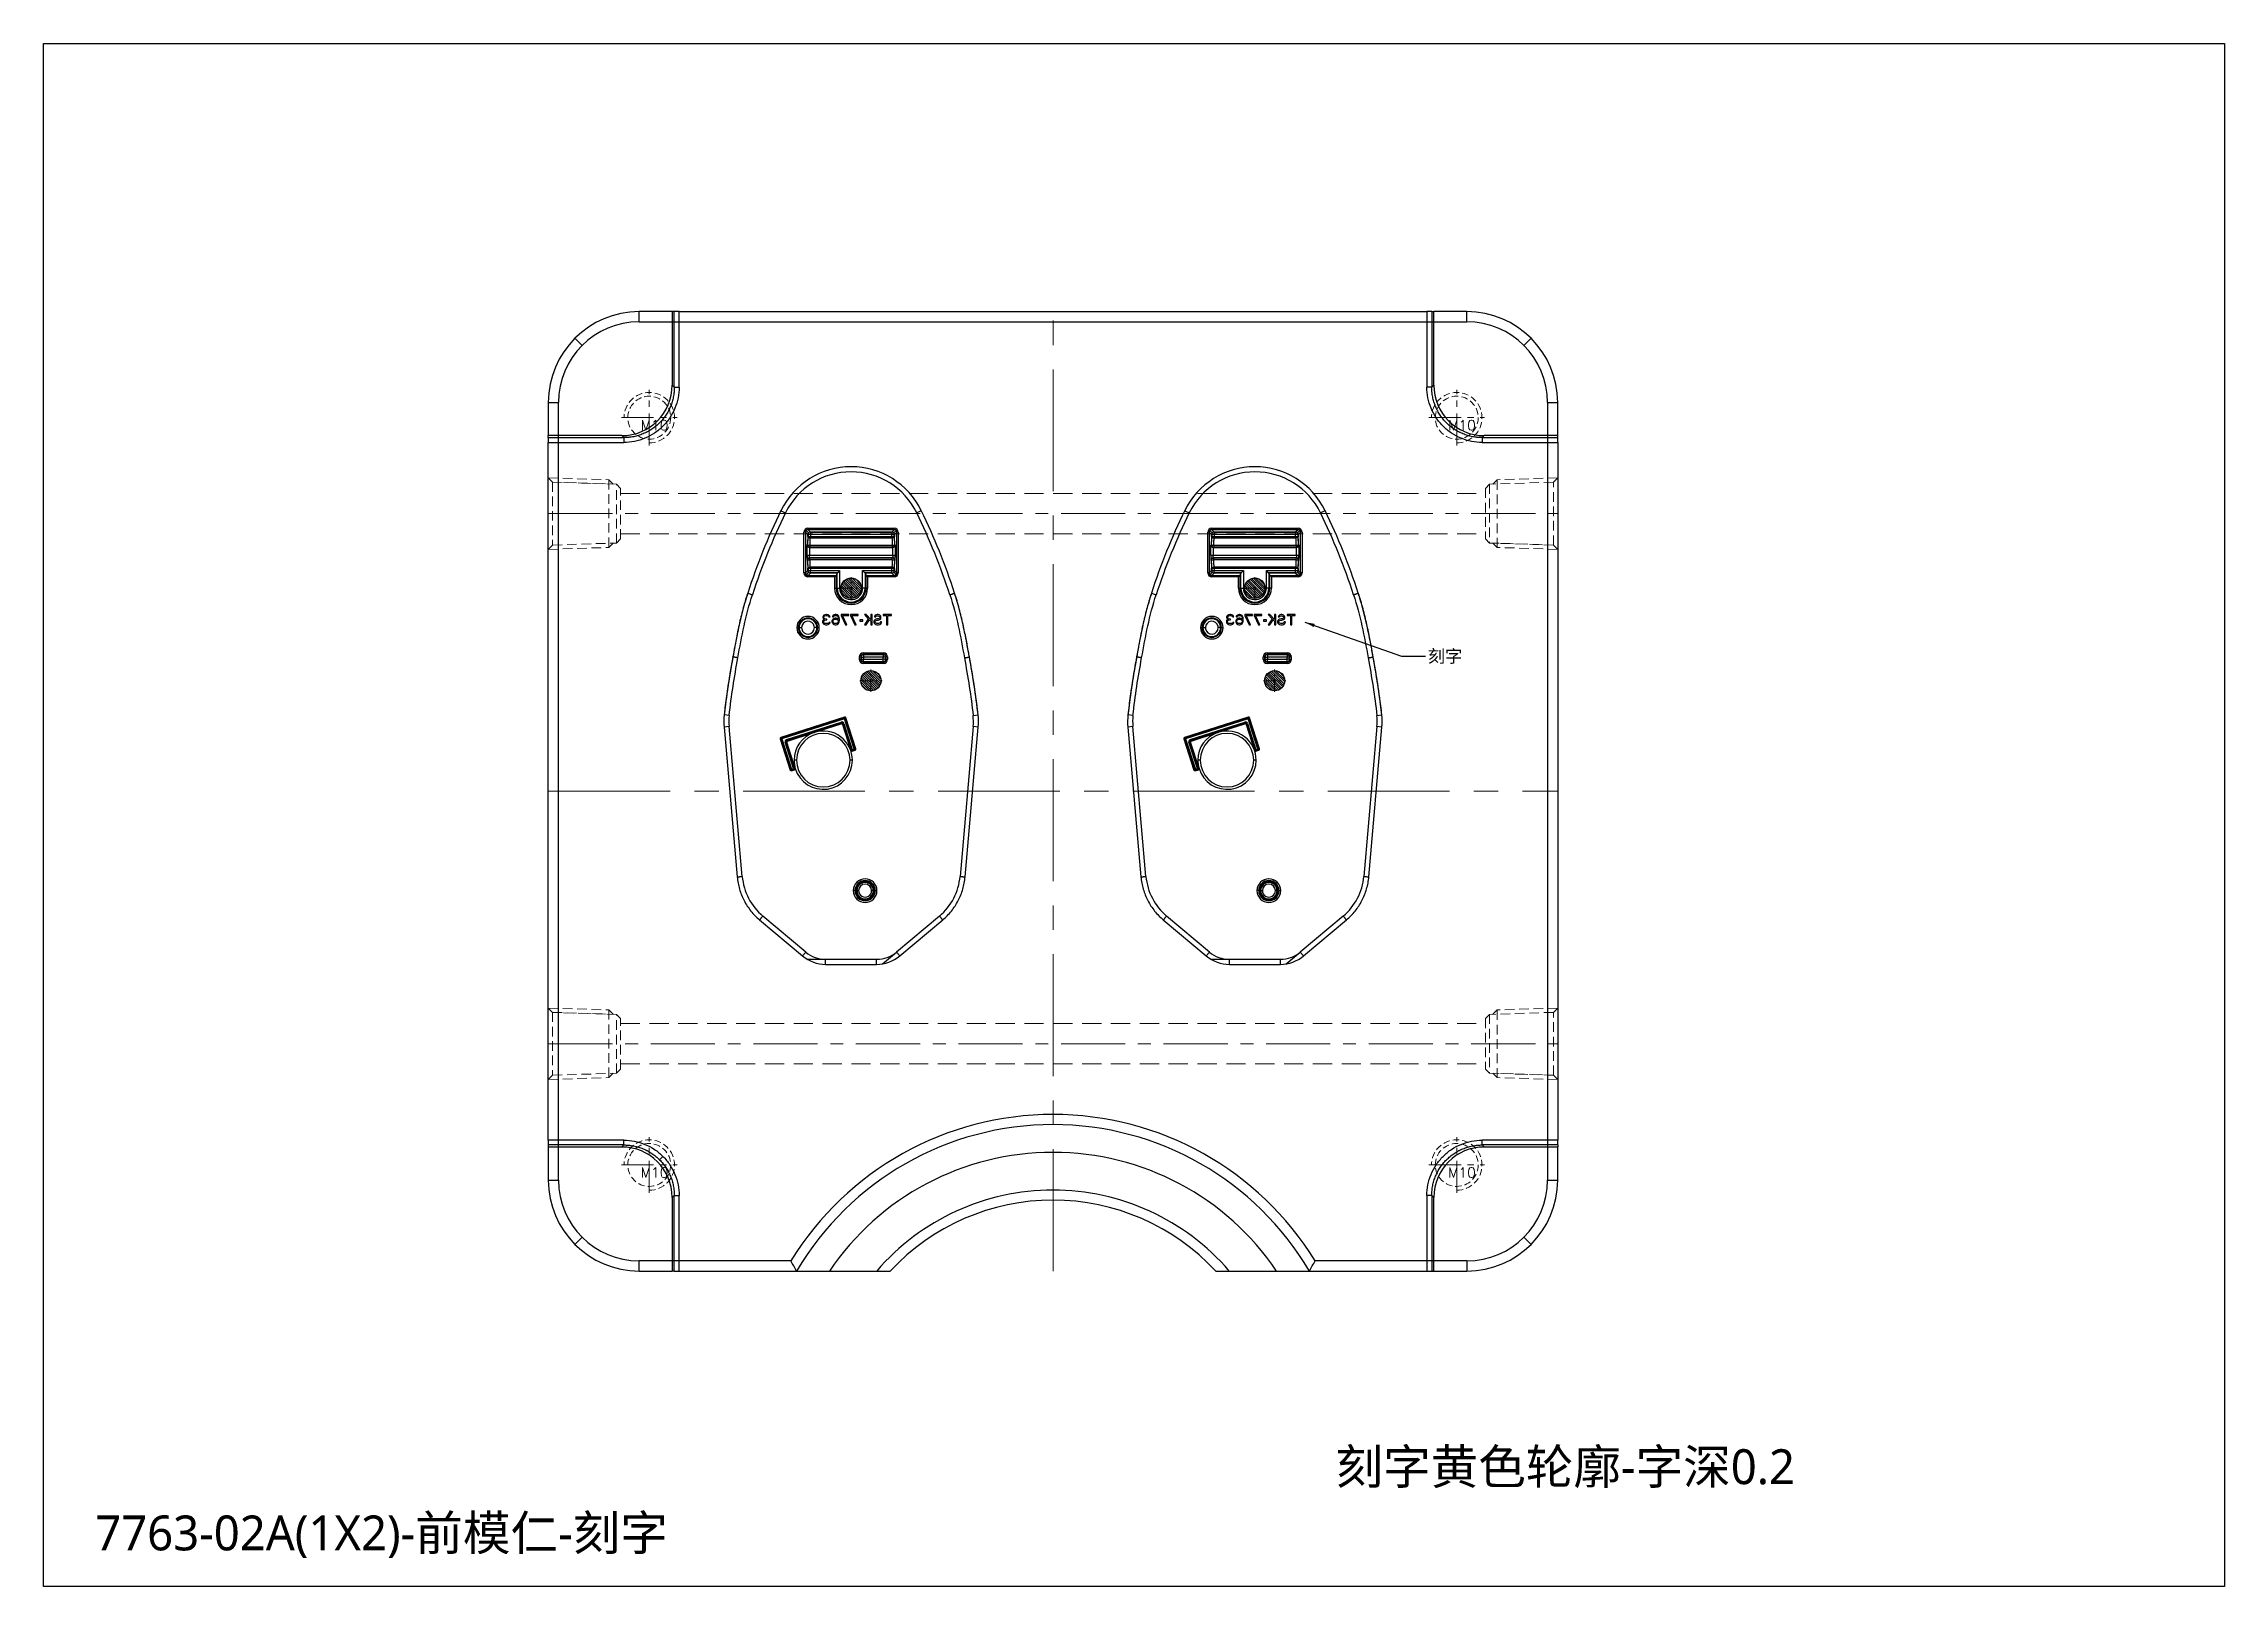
# Model space of a CAD drawing. Header units: millimetres. Extents: x 2549 to 2981, y 2071 to 2377.
import ezdxf
from ezdxf.lldxf.tags import DXFTag

# ---------------------------------------------------------------- set-up
doc = ezdxf.new("R2010")
doc.units = ezdxf.units.MM
doc.linetypes.add('CENTER', pattern=[50.8, 31.75, -6.35, 6.35, -6.35])
doc.linetypes.add('HIDDEN', pattern=[9.525, 6.35, -3.175])
doc.layers.add('10', color=7, linetype='Continuous', true_color=0xffffff)
for name, color, linetype, lineweight in [('cool', 153, 'HIDDEN', 9), ('dim', 82, 'Continuous', 9), ('insert', 85, 'Continuous', 20), ('moldbase', 7, 'Continuous', 20), ('screw', 33, 'Continuous', 13)]:
    doc.layers.add(name, color=color, linetype=linetype, lineweight=lineweight)
doc.styles.add('Capful-A', font='')
doc.styles.get("Standard").update_dxf_attribs({"font": 'arial.ttf'})
doc.styles.add('TXT', font='txt.shx', dxfattribs={"bigfont": 'gbcbig.shx'})
doc.styles.get('Capful-A').set_extended_font_data('Microsoft YaHei')
tags = doc.linetypes.add('DASHED', pattern=[25.72, 12.86, -12.86]).pattern_tags.tags
tags[6:7] = [DXFTag(74, 4), DXFTag(75, 0), DXFTag(340, '0'), DXFTag(46, 0.0), DXFTag(50, 0.0), DXFTag(44, 0.0), DXFTag(45, 0.0)]
tags[4:5] = [DXFTag(74, 4), DXFTag(75, 0), DXFTag(340, '0'), DXFTag(46, 0.0), DXFTag(50, 0.0), DXFTag(44, 0.0), DXFTag(45, 0.0)]
doc.dimstyles.new('Capful-A-1.0', dxfattribs={"dimtxt": 2.5, "dimasz": 2.5, "dimexe": 1.5, "dimexo": 1, "dimgap": 1.5, "dimtad": 0, "dimdsep": 46, "dimtxsty": 'Capful-A', "dimcen": 0, "dimclrt": 2, "dimazin": 2, "dimtfac": 1, "dimtmove": 0, "dimatfit": 3, "dimfxl": 0, "dimtolj": 1, "dimtzin": 0, "dimarcsym": 0})

msp = doc.modelspace()

# ---------------------------------------------------------------- texts
at = {"layer": 'moldbase', "lineweight": 18, "char_height": 6.9117, "attachment_point": 1}
for s, insert in [('{\\fMicrosoft YaHei|b0|i0|c134|p34;刻字黄色轮廓-字深0.2}', (2804.77, 2098.57)), ('{\\fMicrosoft YaHei|b0|i0|c134|p34;7763-02A(1X2)-前模仁-刻字}', (2559.01, 2085.45))]:
    msp.add_mtext_dynamic_manual_height_columns(s, width=206.9763, gutter_width=0, heights=[16.37], dxfattribs=dict(at, insert=insert))

# ---------------------------------------------------------------- blocks, each defined once
blk = doc.blocks.new('cool_jt_f12')
at = {"layer": 'cool', "ltscale": 0.3}
for p, q in [((0, 7.0785), (0.856, 6.2225)), ((0, 7.0785), (12, 6.7035)), ((0.856, 6.2225), (0.856, -6.2225)), ((13.5, 5.827375), (0.856, 6.2225)), ((0.856, 6.2225), (13.5, 5.827375)), ((12, 6.7035), (12.856, 5.8475)), ((12, 6.7035), (12, -6.7035)), ((14.327375, 5), (13.5, 5.827375)), ((13.5, -5.827375), (13.5, 5.827375)), ((14.327375, -5), (14.327375, 5)), ((0.856, -6.2225), (0, -7.0785)), ((0, -7.0785), (12, -6.7035)), ((0.856, -6.2225), (13.5, -5.827375)), ((12, -6.7035), (12.856, -5.8475)), ((13.5, -5.827375), (14.327375, -5))]:
    blk.add_line(p, q, dxfattribs=at)
blk = doc.blocks.new('insert_cir_4')
at = {"layer": 'insert'}
h = blk.add_hatch(dxfattribs=at)
h.set_pattern_fill('_ANSI31', color=123, scale=0.1, angle=90)
h.set_pattern_definition([(135, (1397.07302, 3809.3418), (-0.224506403, -0.224506403), [])])
h.paths.add_polyline_path([(-2, 0, 1), (2, 0, 1)])
at = {"layer": 'insert', "color": 1, "linetype": 'CENTER', "ltscale": 0.08}
for p, q in [((-2.2, 0), (2.2, 0)), ((0, -2.2), (0, 2.2))]:
    blk.add_line(p, q, dxfattribs=at)
at = {"layer": 'insert'}
blk.add_circle((0, 0), 2, dxfattribs=at)
blk = doc.blocks.new('screw_m10_g')
at = {"layer": 'screw', "color": 1, "linetype": 'CENTER', "ltscale": 0.2}
for p, q in [((0, -5.5), (0, 5.5)), ((-5.5, 0), (5.5, 0))]:
    blk.add_line(p, q, dxfattribs=at)
at = {"layer": 'screw', "color": 33, "linetype": 'HIDDEN', "ltscale": 0.2}
blk.add_circle((0, 0), 4.25, dxfattribs=at)
at = {"layer": 'screw', "color": 92, "linetype": 'HIDDEN', "ltscale": 0.2}
blk.add_arc((0, 0), 5, 270, 180, dxfattribs=at)
at = {"layer": 'screw', "color": 6, "style": 'TXT'}
blk.add_text('M10', height=2, dxfattribs=at).set_placement((-1.7, -2.5))
blk = doc.blocks.new('TK')
for p, q in [((0, 0), (0, 294)), ((0, 294), (415.8, 294)), ((415.8, 294), (415.8, 0)), ((415.8, 0), (0, 0))]:
    blk.add_line(p, q)

# ---------------------------------------------------------------- linework, layer by layer
at = {"layer": '10', "color": 8, "linetype": 'DASHED'}
for p, q in [((2666.79, 2321.87), (2666.79, 2323.87)), ((2666.79, 2321.87), (2830.79, 2321.87)), ((2830.79, 2321.87), (2830.79, 2323.87)), ((2654.07, 2318.6), (2655.48, 2317.18)), ((2843.52, 2318.6), (2842.11, 2317.18)), ((2648.79, 2305.87), (2650.79, 2305.87)), ((2650.79, 2151.87), (2650.79, 2305.87)), ((2846.79, 2305.87), (2846.79, 2151.87)), ((2846.79, 2305.87), (2848.79, 2305.87)), ((2694.88, 2284.45), (2694.88, 2284.45)), ((2722.7, 2284.45), (2722.7, 2284.45)), ((2774.88, 2284.45), (2774.88, 2284.45)), ((2802.7, 2284.45), (2802.7, 2284.45)), ((2688.29, 2268.11), (2688.29, 2268.11)), ((2688.29, 2268.11), (2688.3, 2268.11)), ((2729.3, 2268.11), (2729.3, 2268.11)), ((2768.29, 2268.11), (2768.29, 2268.11)), ((2768.29, 2268.11), (2768.3, 2268.11)), ((2809.3, 2268.11), (2809.3, 2268.11)), ((2683.65, 2244.02), (2683.64, 2244.02)), ((2733.94, 2244.02), (2733.95, 2244.02)), ((2763.65, 2244.02), (2763.64, 2244.02)), ((2813.94, 2244.02), (2813.95, 2244.02)), ((2683.61, 2241.6), (2686.21, 2211.92)), ((2731.37, 2211.92), (2733.97, 2241.6)), ((2763.61, 2241.6), (2766.21, 2211.92)), ((2811.37, 2211.92), (2813.97, 2241.6)), ((2690.65, 2203.4), (2699.15, 2196.26)), ((2718.43, 2196.26), (2726.94, 2203.4)), ((2770.65, 2203.4), (2779.15, 2196.26)), ((2798.43, 2196.26), (2806.94, 2203.4)), ((2699.15, 2196.26), (2699.15, 2196.27)), ((2718.43, 2196.26), (2718.43, 2196.27)), ((2779.15, 2196.26), (2779.15, 2196.27)), ((2798.43, 2196.26), (2798.43, 2196.27)), ((2703.74, 2194.6), (2703.74, 2194.6)), ((2703.74, 2194.6), (2713.85, 2194.6)), ((2713.85, 2194.6), (2713.85, 2194.6)), ((2783.74, 2194.6), (2783.74, 2194.6)), ((2783.74, 2194.6), (2793.85, 2194.6)), ((2793.85, 2194.6), (2793.85, 2194.6)), ((2648.79, 2151.87), (2650.79, 2151.87)), ((2846.79, 2151.87), (2848.79, 2151.87)), ((2655.48, 2140.56), (2654.07, 2139.14)), ((2843.52, 2139.14), (2842.11, 2140.56)), ((2696.86, 2135.87), (2666.79, 2135.87)), ((2666.79, 2133.87), (2666.79, 2135.87)), ((2830.79, 2135.87), (2800.73, 2135.87)), ((2830.79, 2135.87), (2830.79, 2133.87))]:
    msp.add_line(p, q, dxfattribs=at)
at = {"layer": '10', "color": 7, "linetype": 'Continuous'}
for p, q in [((2673.35, 2323.87), (2666.79, 2323.87)), ((2673.75, 2323.87), (2673.35, 2323.87)), ((2673.35, 2323.87), (2673.35, 2309.31)), ((2674.71, 2323.87), (2673.75, 2323.87)), ((2673.75, 2308.92), (2673.75, 2323.87)), ((2674.71, 2323.87), (2822.88, 2323.87)), ((2674.71, 2308.92), (2674.71, 2323.87)), ((2823.84, 2323.87), (2822.88, 2323.87)), ((2822.88, 2323.87), (2822.88, 2308.92)), ((2823.84, 2323.87), (2823.84, 2308.92)), ((2823.84, 2323.87), (2824.23, 2323.87)), ((2830.79, 2323.87), (2824.23, 2323.87)), ((2824.23, 2309.31), (2824.23, 2323.87)), ((2673.35, 2309.31), (2673.75, 2308.92)), ((2673.75, 2308.92), (2674.71, 2308.92)), ((2823.84, 2308.92), (2822.88, 2308.92)), ((2823.84, 2308.92), (2824.23, 2309.31)), ((2648.79, 2305.87), (2648.79, 2299.31)), ((2848.79, 2299.31), (2848.79, 2305.87)), ((2648.79, 2298.91), (2648.79, 2299.31)), ((2663.35, 2299.31), (2648.79, 2299.31)), ((2648.79, 2298.91), (2648.79, 2297.96)), ((2648.79, 2298.91), (2663.74, 2298.91)), ((2663.75, 2298.91), (2663.35, 2299.31)), ((2663.74, 2298.91), (2663.74, 2297.96)), ((2834.24, 2299.31), (2833.84, 2298.91)), ((2833.84, 2298.91), (2848.79, 2298.91)), ((2833.84, 2298.91), (2833.84, 2297.96)), ((2848.79, 2299.31), (2834.24, 2299.31)), ((2848.79, 2298.91), (2848.79, 2299.31)), ((2848.79, 2297.96), (2848.79, 2298.91)), ((2648.79, 2297.96), (2663.74, 2297.96)), ((2648.79, 2159.78), (2648.79, 2297.96)), ((2833.84, 2297.96), (2848.79, 2297.96)), ((2848.79, 2297.96), (2848.79, 2159.78)), ((2694.88, 2284.45), (2695.79, 2284.01)), ((2694.88, 2284.45), (2695.79, 2284.01)), ((2694.88, 2284.45), (2695.79, 2284.01)), ((2722.7, 2284.45), (2721.8, 2284.01)), ((2774.88, 2284.45), (2775.79, 2284.01)), ((2774.88, 2284.45), (2775.79, 2284.01)), ((2774.88, 2284.45), (2775.79, 2284.01)), ((2802.7, 2284.45), (2801.8, 2284.01)), ((2699.75, 2280.17), (2699.45, 2280.17)), ((2699.45, 2272.13), (2699.45, 2280.17)), ((2699.72, 2280.17), (2699.72, 2272.13)), ((2699.75, 2280.17), (2700.21, 2279.71)), ((2699.75, 2280.17), (2699.75, 2272.13)), ((2700.36, 2280.06), (2699.89, 2280.53)), ((2700.03, 2275.62), (2700.03, 2277.63)), ((2700.07, 2275.62), (2700.07, 2277.48)), ((2700.19, 2277.65), (2700.25, 2279.22)), ((2700.71, 2279.71), (2700.21, 2279.71)), ((2700.21, 2279.31), (2700.21, 2279.71)), ((2700.21, 2279.31), (2700.71, 2279.31)), ((2700.25, 2280.67), (2700.25, 2280.97)), ((2700.25, 2280.97), (2717.34, 2280.97)), ((2717.34, 2280.7), (2700.25, 2280.7)), ((2700.71, 2280.21), (2700.25, 2280.67)), ((2717.34, 2280.67), (2700.25, 2280.67)), ((2700.25, 2279.71), (2700.25, 2279.31)), ((2700.33, 2277.31), (2700.25, 2277.26)), ((2700.58, 2277.15), (2700.64, 2277.19)), ((2716.94, 2277.19), (2700.64, 2277.19)), ((2700.71, 2280.21), (2700.71, 2279.71)), ((2700.71, 2280.21), (2716.87, 2280.21)), ((2716.87, 2280.17), (2700.71, 2280.17)), ((2716.87, 2279.71), (2700.71, 2279.71)), ((2700.71, 2279.71), (2700.71, 2279.31)), ((2700.71, 2279.31), (2716.87, 2279.31)), ((2700.71, 2279.31), (2700.71, 2279.04)), ((2700.71, 2279.04), (2716.87, 2279.04)), ((2717.34, 2280.67), (2716.87, 2280.21)), ((2716.87, 2280.21), (2716.87, 2279.71)), ((2717.38, 2279.71), (2716.87, 2279.71)), ((2716.87, 2279.31), (2716.87, 2279.71)), ((2716.87, 2279.31), (2717.38, 2279.31)), ((2716.87, 2279.04), (2716.87, 2279.31)), ((2716.94, 2277.19), (2717.01, 2277.15)), ((2717.23, 2280.06), (2717.69, 2280.53)), ((2717.33, 2277.26), (2717.26, 2277.31)), ((2717.33, 2279.22), (2717.4, 2277.65)), ((2717.34, 2280.67), (2717.34, 2280.97)), ((2717.34, 2279.31), (2717.34, 2279.71)), ((2717.38, 2279.71), (2717.84, 2280.17)), ((2717.38, 2279.71), (2717.38, 2279.31)), ((2717.55, 2277.63), (2717.44, 2277.7)), ((2717.51, 2277.48), (2717.51, 2275.62)), ((2717.55, 2277.63), (2717.55, 2275.62)), ((2718.14, 2280.17), (2717.84, 2280.17)), ((2717.84, 2272.13), (2717.84, 2280.17)), ((2717.86, 2272.13), (2717.86, 2280.17)), ((2718.14, 2280.17), (2718.14, 2272.13)), ((2779.75, 2280.17), (2779.45, 2280.17)), ((2779.45, 2272.13), (2779.45, 2280.17)), ((2779.72, 2280.17), (2779.72, 2272.13)), ((2779.75, 2280.17), (2780.21, 2279.71)), ((2779.75, 2280.17), (2779.75, 2272.13)), ((2780.36, 2280.06), (2779.89, 2280.53)), ((2780.03, 2275.62), (2780.03, 2277.63)), ((2780.07, 2275.62), (2780.07, 2277.48)), ((2780.19, 2277.65), (2780.25, 2279.22)), ((2780.71, 2279.71), (2780.21, 2279.71)), ((2780.21, 2279.31), (2780.21, 2279.71)), ((2780.21, 2279.31), (2780.71, 2279.31)), ((2780.25, 2280.67), (2780.25, 2280.97)), ((2780.25, 2280.97), (2797.34, 2280.97)), ((2797.34, 2280.7), (2780.25, 2280.7)), ((2780.71, 2280.21), (2780.25, 2280.67)), ((2797.34, 2280.67), (2780.25, 2280.67)), ((2780.25, 2279.71), (2780.25, 2279.31)), ((2780.33, 2277.31), (2780.25, 2277.26)), ((2780.58, 2277.15), (2780.64, 2277.19)), ((2796.94, 2277.19), (2780.64, 2277.19)), ((2780.71, 2280.21), (2780.71, 2279.71)), ((2780.71, 2280.21), (2796.87, 2280.21)), ((2796.87, 2280.17), (2780.71, 2280.17)), ((2796.87, 2279.71), (2780.71, 2279.71)), ((2780.71, 2279.71), (2780.71, 2279.31)), ((2780.71, 2279.31), (2796.87, 2279.31)), ((2780.71, 2279.31), (2780.71, 2279.04)), ((2780.71, 2279.04), (2796.87, 2279.04)), ((2797.34, 2280.67), (2796.87, 2280.21)), ((2796.87, 2280.21), (2796.87, 2279.71)), ((2797.38, 2279.71), (2796.87, 2279.71)), ((2796.87, 2279.31), (2796.87, 2279.71)), ((2796.87, 2279.31), (2797.38, 2279.31)), ((2796.87, 2279.04), (2796.87, 2279.31)), ((2796.94, 2277.19), (2797.01, 2277.15)), ((2797.23, 2280.06), (2797.69, 2280.53)), ((2797.33, 2277.26), (2797.26, 2277.31)), ((2797.33, 2279.22), (2797.4, 2277.65)), ((2797.34, 2280.67), (2797.34, 2280.97)), ((2797.34, 2279.31), (2797.34, 2279.71)), ((2797.38, 2279.71), (2797.84, 2280.17)), ((2797.38, 2279.71), (2797.38, 2279.31)), ((2797.55, 2277.63), (2797.44, 2277.7)), ((2797.51, 2277.48), (2797.51, 2275.62)), ((2797.55, 2277.63), (2797.55, 2275.62)), ((2798.14, 2280.17), (2797.84, 2280.17)), ((2797.84, 2272.13), (2797.84, 2280.17)), ((2797.86, 2272.13), (2797.86, 2280.17)), ((2798.14, 2280.17), (2798.14, 2272.13)), ((2700.12, 2275.12), (2700.33, 2274.99)), ((2700.12, 2274.62), (2700.14, 2274.6)), ((2700.25, 2273.08), (2700.19, 2274.65)), ((2700.71, 2272.99), (2700.21, 2272.99)), ((2700.21, 2272.59), (2700.21, 2272.99)), ((2700.25, 2272.99), (2700.25, 2272.59)), ((2700.54, 2277.16), (2700.54, 2275.62)), ((2700.54, 2275.62), (2717.05, 2275.62)), ((2700.58, 2277.15), (2717.01, 2277.15)), ((2716.99, 2275.14), (2700.6, 2275.14)), ((2700.64, 2275.1), (2700.62, 2275.12)), ((2716.97, 2275.12), (2700.62, 2275.12)), ((2700.64, 2275.1), (2716.94, 2275.1)), ((2700.64, 2274.75), (2716.94, 2274.75)), ((2700.71, 2273.26), (2700.71, 2272.99)), ((2716.87, 2273.26), (2700.71, 2273.26)), ((2716.87, 2272.99), (2700.71, 2272.99)), ((2700.71, 2272.99), (2700.71, 2272.59)), ((2716.87, 2272.99), (2716.87, 2273.26)), ((2716.87, 2272.59), (2716.87, 2272.99)), ((2717.38, 2272.99), (2716.87, 2272.99)), ((2716.97, 2275.12), (2716.94, 2275.1)), ((2717.05, 2275.62), (2717.05, 2277.16)), ((2717.26, 2274.99), (2717.47, 2275.12)), ((2717.4, 2274.65), (2717.33, 2273.08)), ((2717.34, 2272.59), (2717.34, 2272.99)), ((2717.38, 2272.99), (2717.38, 2272.59)), ((2780.12, 2275.12), (2780.33, 2274.99)), ((2780.12, 2274.62), (2780.14, 2274.6)), ((2780.25, 2273.08), (2780.19, 2274.65)), ((2780.71, 2272.99), (2780.21, 2272.99)), ((2780.21, 2272.59), (2780.21, 2272.99)), ((2780.25, 2272.99), (2780.25, 2272.59)), ((2780.54, 2277.16), (2780.54, 2275.62)), ((2780.54, 2275.62), (2797.05, 2275.62)), ((2780.58, 2277.15), (2797.01, 2277.15)), ((2796.99, 2275.14), (2780.6, 2275.14)), ((2780.64, 2275.1), (2780.62, 2275.12)), ((2796.97, 2275.12), (2780.62, 2275.12)), ((2780.64, 2275.1), (2796.94, 2275.1)), ((2780.64, 2274.75), (2796.94, 2274.75)), ((2780.71, 2273.26), (2780.71, 2272.99)), ((2796.87, 2273.26), (2780.71, 2273.26)), ((2796.87, 2272.99), (2780.71, 2272.99)), ((2780.71, 2272.99), (2780.71, 2272.59)), ((2796.87, 2272.99), (2796.87, 2273.26)), ((2796.87, 2272.59), (2796.87, 2272.99)), ((2797.38, 2272.99), (2796.87, 2272.99)), ((2796.97, 2275.12), (2796.94, 2275.1)), ((2797.05, 2275.62), (2797.05, 2277.16)), ((2797.26, 2274.99), (2797.47, 2275.12)), ((2797.4, 2274.65), (2797.33, 2273.08)), ((2797.34, 2272.59), (2797.34, 2272.99)), ((2797.38, 2272.99), (2797.38, 2272.59)), ((2699.75, 2272.13), (2699.45, 2272.13)), ((2700.21, 2272.59), (2699.75, 2272.13)), ((2700.36, 2272.24), (2699.89, 2271.77)), ((2700.21, 2272.59), (2700.71, 2272.59)), ((2700.25, 2271.63), (2700.71, 2272.09)), ((2700.25, 2271.63), (2700.25, 2271.33)), ((2700.25, 2271.63), (2705.83, 2271.63)), ((2700.25, 2271.6), (2705.8, 2271.6)), ((2705.53, 2271.33), (2700.25, 2271.33)), ((2700.71, 2272.59), (2706.51, 2272.59)), ((2700.71, 2272.09), (2700.71, 2272.59)), ((2706.05, 2272.13), (2700.71, 2272.13)), ((2706.01, 2272.09), (2700.71, 2272.09)), ((2705.83, 2271.63), (2705.53, 2271.33)), ((2705.53, 2269.11), (2705.53, 2271.33)), ((2705.53, 2269.11), (2705.83, 2269.11)), ((2705.82, 2271.62), (2705.82, 2269.11)), ((2706.01, 2272.09), (2705.83, 2271.63)), ((2705.83, 2271.63), (2705.83, 2269.11)), ((2705.83, 2269.11), (2706.01, 2269.11)), ((2706.51, 2272.59), (2706.01, 2272.09)), ((2706.01, 2269.11), (2706.01, 2272.09)), ((2706.01, 2269.11), (2706.51, 2269.11)), ((2706.03, 2269.11), (2706.03, 2272.1)), ((2706.51, 2272.59), (2706.51, 2269.11)), ((2711.07, 2272.59), (2716.87, 2272.59)), ((2711.57, 2272.09), (2711.07, 2272.59)), ((2711.07, 2269.11), (2711.07, 2272.59)), ((2711.57, 2269.11), (2711.07, 2269.11)), ((2716.87, 2272.13), (2711.53, 2272.13)), ((2711.56, 2272.1), (2711.56, 2269.11)), ((2711.57, 2272.09), (2711.57, 2269.11)), ((2716.87, 2272.09), (2711.57, 2272.09)), ((2711.57, 2272.09), (2711.76, 2271.63)), ((2711.57, 2269.11), (2711.76, 2269.11)), ((2711.76, 2271.63), (2717.34, 2271.63)), ((2712.06, 2271.33), (2711.76, 2271.63)), ((2711.76, 2269.11), (2711.76, 2271.63)), ((2712.06, 2269.11), (2711.76, 2269.11)), ((2711.77, 2269.11), (2711.77, 2271.62)), ((2711.78, 2271.6), (2717.34, 2271.6)), ((2717.34, 2271.33), (2712.06, 2271.33)), ((2712.06, 2271.33), (2712.06, 2269.11)), ((2716.87, 2272.09), (2716.87, 2272.59)), ((2716.87, 2272.59), (2717.38, 2272.59)), ((2716.87, 2272.09), (2717.34, 2271.63)), ((2717.23, 2272.24), (2717.69, 2271.77)), ((2717.34, 2271.33), (2717.34, 2271.63)), ((2717.84, 2272.13), (2717.38, 2272.59)), ((2718.14, 2272.13), (2717.84, 2272.13)), ((2779.75, 2272.13), (2779.45, 2272.13)), ((2780.21, 2272.59), (2779.75, 2272.13)), ((2780.36, 2272.24), (2779.89, 2271.77)), ((2780.21, 2272.59), (2780.71, 2272.59)), ((2780.25, 2271.63), (2780.71, 2272.09)), ((2780.25, 2271.63), (2780.25, 2271.33)), ((2780.25, 2271.63), (2785.83, 2271.63)), ((2780.25, 2271.6), (2785.8, 2271.6)), ((2785.53, 2271.33), (2780.25, 2271.33)), ((2780.71, 2272.09), (2780.71, 2272.59)), ((2780.71, 2272.59), (2786.51, 2272.59)), ((2786.05, 2272.13), (2780.71, 2272.13)), ((2786.01, 2272.09), (2780.71, 2272.09)), ((2785.83, 2271.63), (2785.53, 2271.33)), ((2785.53, 2269.11), (2785.53, 2271.33)), ((2785.53, 2269.11), (2785.83, 2269.11)), ((2785.82, 2271.62), (2785.82, 2269.11)), ((2786.01, 2272.09), (2785.83, 2271.63)), ((2785.83, 2271.63), (2785.83, 2269.11)), ((2785.83, 2269.11), (2786.01, 2269.11)), ((2786.51, 2272.59), (2786.01, 2272.09)), ((2786.01, 2269.11), (2786.01, 2272.09)), ((2786.01, 2269.11), (2786.51, 2269.11)), ((2786.03, 2269.11), (2786.03, 2272.1)), ((2786.51, 2272.59), (2786.51, 2269.11)), ((2791.07, 2272.59), (2796.87, 2272.59)), ((2791.57, 2272.09), (2791.07, 2272.59)), ((2791.07, 2269.11), (2791.07, 2272.59)), ((2791.57, 2269.11), (2791.07, 2269.11)), ((2796.87, 2272.13), (2791.53, 2272.13)), ((2791.56, 2272.1), (2791.56, 2269.11)), ((2791.57, 2272.09), (2791.57, 2269.11)), ((2796.87, 2272.09), (2791.57, 2272.09)), ((2791.57, 2272.09), (2791.76, 2271.63)), ((2791.57, 2269.11), (2791.76, 2269.11)), ((2791.76, 2271.63), (2797.34, 2271.63)), ((2792.06, 2271.33), (2791.76, 2271.63)), ((2791.76, 2269.11), (2791.76, 2271.63)), ((2792.06, 2269.11), (2791.76, 2269.11)), ((2791.77, 2269.11), (2791.77, 2271.62)), ((2791.78, 2271.6), (2797.34, 2271.6)), ((2797.34, 2271.33), (2792.06, 2271.33)), ((2792.06, 2271.33), (2792.06, 2269.11)), ((2796.87, 2272.09), (2796.87, 2272.59)), ((2796.87, 2272.59), (2797.38, 2272.59)), ((2796.87, 2272.09), (2797.34, 2271.63)), ((2797.23, 2272.24), (2797.69, 2271.77)), ((2797.34, 2271.33), (2797.34, 2271.63)), ((2797.84, 2272.13), (2797.38, 2272.59)), ((2798.14, 2272.13), (2797.84, 2272.13)), ((2688.3, 2268.11), (2689.24, 2267.8)), ((2768.3, 2268.11), (2769.24, 2267.8)), ((2698.03, 2261.28), (2698.33, 2261.28)), ((2698.47, 2261.28), (2698.33, 2261.28)), ((2698.47, 2261.28), (2698.98, 2261.28)), ((2702.03, 2261.28), (2701.52, 2261.28)), ((2702.17, 2261.28), (2702.03, 2261.28)), ((2702.17, 2261.28), (2702.48, 2261.28)), ((2778.03, 2261.28), (2778.33, 2261.28)), ((2778.47, 2261.28), (2778.33, 2261.28)), ((2778.47, 2261.28), (2778.98, 2261.28)), ((2782.03, 2261.28), (2781.52, 2261.28)), ((2782.17, 2261.28), (2782.03, 2261.28)), ((2782.17, 2261.28), (2782.48, 2261.28)), ((2710.9, 2255.79), (2710.86, 2255.83)), ((2711.22, 2256.28), (2711.22, 2255.98)), ((2711.22, 2256.28), (2715.21, 2256.28)), ((2715.21, 2255.99), (2711.22, 2255.99)), ((2711.26, 2255.94), (2711.22, 2255.98)), ((2715.21, 2255.98), (2711.22, 2255.98)), ((2711.26, 2255.94), (2711.26, 2255.44)), ((2711.26, 2255.94), (2715.17, 2255.94)), ((2715.17, 2255.91), (2711.26, 2255.91)), ((2715.21, 2255.98), (2715.17, 2255.94)), ((2715.17, 2255.94), (2715.17, 2255.44)), ((2715.21, 2256.28), (2715.21, 2255.98)), ((2715.53, 2255.79), (2715.57, 2255.83)), ((2790.9, 2255.79), (2790.86, 2255.83)), ((2791.22, 2256.28), (2791.22, 2255.98)), ((2791.22, 2256.28), (2795.21, 2256.28)), ((2795.21, 2255.99), (2791.22, 2255.99)), ((2791.26, 2255.94), (2791.22, 2255.98)), ((2795.21, 2255.98), (2791.22, 2255.98)), ((2791.26, 2255.94), (2791.26, 2255.44)), ((2791.26, 2255.94), (2795.17, 2255.94)), ((2795.17, 2255.91), (2791.26, 2255.91)), ((2795.21, 2255.98), (2795.17, 2255.94)), ((2795.17, 2255.94), (2795.17, 2255.44)), ((2795.21, 2256.28), (2795.21, 2255.98)), ((2795.53, 2255.79), (2795.57, 2255.83)), ((2710.42, 2255.48), (2710.72, 2255.48)), ((2710.42, 2255), (2710.42, 2255.48)), ((2710.72, 2255), (2710.42, 2255)), ((2710.7, 2255.48), (2710.7, 2255)), ((2710.72, 2255.48), (2710.76, 2255.44)), ((2710.72, 2255.48), (2710.72, 2255)), ((2710.76, 2255.04), (2710.72, 2255)), ((2710.76, 2255.44), (2711.26, 2255.44)), ((2710.76, 2255.04), (2710.76, 2255.44)), ((2710.76, 2255.04), (2711.26, 2255.04)), ((2710.78, 2255.44), (2710.78, 2255.04)), ((2710.9, 2254.69), (2710.86, 2254.65)), ((2711.22, 2254.5), (2711.26, 2254.54)), ((2711.22, 2254.5), (2711.22, 2254.2)), ((2711.22, 2254.5), (2715.21, 2254.5)), ((2711.22, 2254.49), (2715.21, 2254.49)), ((2715.21, 2254.2), (2711.22, 2254.2)), ((2715.17, 2255.44), (2711.26, 2255.44)), ((2711.26, 2255.44), (2711.26, 2255.04)), ((2711.26, 2255.04), (2715.17, 2255.04)), ((2711.26, 2254.54), (2711.26, 2255.04)), ((2711.26, 2254.56), (2715.17, 2254.56)), ((2715.17, 2254.54), (2711.26, 2254.54)), ((2715.67, 2255.44), (2715.17, 2255.44)), ((2715.17, 2255.04), (2715.17, 2255.44)), ((2715.17, 2254.54), (2715.17, 2255.04)), ((2715.67, 2255.04), (2715.17, 2255.04)), ((2715.17, 2254.54), (2715.21, 2254.5)), ((2715.21, 2254.5), (2715.21, 2254.2)), ((2715.53, 2254.69), (2715.57, 2254.65)), ((2715.65, 2255.04), (2715.65, 2255.44)), ((2715.67, 2255.44), (2715.71, 2255.48)), ((2715.67, 2255.44), (2715.67, 2255.04)), ((2715.71, 2255), (2715.67, 2255.04)), ((2715.71, 2255), (2715.71, 2255.48)), ((2716.01, 2255.48), (2715.71, 2255.48)), ((2715.71, 2255), (2716.01, 2255)), ((2715.73, 2255), (2715.73, 2255.48)), ((2716.01, 2255.48), (2716.01, 2255)), ((2790.42, 2255.48), (2790.72, 2255.48)), ((2790.42, 2255), (2790.42, 2255.48)), ((2790.72, 2255), (2790.42, 2255)), ((2790.7, 2255.48), (2790.7, 2255)), ((2790.72, 2255.48), (2790.76, 2255.44)), ((2790.72, 2255.48), (2790.72, 2255)), ((2790.76, 2255.04), (2790.72, 2255)), ((2790.76, 2255.44), (2791.26, 2255.44)), ((2790.76, 2255.04), (2790.76, 2255.44)), ((2790.76, 2255.04), (2791.26, 2255.04)), ((2790.78, 2255.44), (2790.78, 2255.04)), ((2790.9, 2254.69), (2790.86, 2254.65)), ((2791.22, 2254.5), (2791.26, 2254.54)), ((2791.22, 2254.5), (2795.21, 2254.5)), ((2791.22, 2254.5), (2791.22, 2254.2)), ((2791.22, 2254.49), (2795.21, 2254.49)), ((2795.21, 2254.2), (2791.22, 2254.2)), ((2795.17, 2255.44), (2791.26, 2255.44)), ((2791.26, 2255.44), (2791.26, 2255.04)), ((2791.26, 2255.04), (2795.17, 2255.04)), ((2791.26, 2254.54), (2791.26, 2255.04)), ((2791.26, 2254.56), (2795.17, 2254.56)), ((2795.17, 2254.54), (2791.26, 2254.54)), ((2795.67, 2255.44), (2795.17, 2255.44)), ((2795.17, 2255.04), (2795.17, 2255.44)), ((2795.17, 2254.54), (2795.17, 2255.04)), ((2795.67, 2255.04), (2795.17, 2255.04)), ((2795.17, 2254.54), (2795.21, 2254.5)), ((2795.21, 2254.5), (2795.21, 2254.2)), ((2795.53, 2254.69), (2795.57, 2254.65)), ((2795.65, 2255.04), (2795.65, 2255.44)), ((2795.67, 2255.44), (2795.71, 2255.48)), ((2795.67, 2255.44), (2795.67, 2255.04)), ((2795.71, 2255), (2795.67, 2255.04)), ((2796.01, 2255.48), (2795.71, 2255.48)), ((2795.71, 2255), (2795.71, 2255.48)), ((2795.71, 2255), (2796.01, 2255)), ((2795.73, 2255), (2795.73, 2255.48)), ((2796.01, 2255.48), (2796.01, 2255)), ((2683.64, 2244.02), (2683.64, 2244.02)), ((2684.64, 2243.91), (2683.65, 2244.02)), ((2707.49, 2243.57), (2694.86, 2239.52)), ((2695.01, 2239.44), (2707.41, 2243.42)), ((2707.42, 2243.41), (2695.02, 2239.43)), ((2707.47, 2243.23), (2695.07, 2239.25)), ((2707.41, 2243.42), (2707.49, 2243.57)), ((2707.47, 2243.23), (2707.41, 2243.42)), ((2707.47, 2243.23), (2707.67, 2243.29)), ((2709.4, 2237.23), (2707.47, 2243.23)), ((2707.57, 2243.41), (2707.65, 2243.56)), ((2709.58, 2237.29), (2707.66, 2243.29)), ((2707.74, 2243.44), (2707.67, 2243.29)), ((2707.67, 2243.29), (2709.59, 2237.29)), ((2709.73, 2237.25), (2707.74, 2243.44)), ((2732.95, 2243.91), (2733.94, 2244.02)), ((2733.95, 2244.02), (2733.95, 2244.02)), ((2763.64, 2244.02), (2763.64, 2244.02)), ((2764.64, 2243.91), (2763.65, 2244.02)), ((2787.49, 2243.57), (2774.86, 2239.52)), ((2775.01, 2239.44), (2787.41, 2243.42)), ((2787.42, 2243.41), (2775.02, 2239.43)), ((2787.47, 2243.23), (2775.07, 2239.25)), ((2787.41, 2243.42), (2787.49, 2243.57)), ((2787.47, 2243.23), (2787.41, 2243.42)), ((2787.47, 2243.23), (2787.67, 2243.29)), ((2789.4, 2237.23), (2787.47, 2243.23)), ((2787.57, 2243.41), (2787.65, 2243.56)), ((2789.58, 2237.29), (2787.66, 2243.29)), ((2787.74, 2243.44), (2787.67, 2243.29)), ((2787.67, 2243.29), (2789.59, 2237.29)), ((2789.73, 2237.25), (2787.74, 2243.44)), ((2812.95, 2243.91), (2813.94, 2244.02)), ((2813.95, 2244.02), (2813.95, 2244.02)), ((2684.62, 2241.68), (2683.61, 2241.6)), ((2683.62, 2241.6), (2686.21, 2211.93)), ((2687.21, 2212.01), (2684.62, 2241.68)), ((2694.88, 2239.19), (2694.73, 2239.26)), ((2694.73, 2239.26), (2696.72, 2233.07)), ((2694.9, 2239.34), (2694.74, 2239.42)), ((2694.86, 2239.52), (2695.01, 2239.44)), ((2695.07, 2239.25), (2694.88, 2239.19)), ((2696.81, 2233.19), (2694.88, 2239.19)), ((2694.89, 2239.19), (2696.82, 2233.19)), ((2695.07, 2239.25), (2695.01, 2239.44)), ((2695.07, 2239.25), (2697, 2233.25)), ((2695.91, 2238.66), (2695.71, 2238.6)), ((2697.39, 2233.37), (2695.71, 2238.6)), ((2697.57, 2233.43), (2695.9, 2238.66)), ((2696.06, 2238.58), (2695.91, 2238.66)), ((2695.91, 2238.66), (2697.58, 2233.44)), ((2696.07, 2238.73), (2695.92, 2238.81)), ((2695.97, 2239.1), (2706.83, 2242.59)), ((2696.03, 2238.91), (2695.97, 2239.1)), ((2696.03, 2238.92), (2706.89, 2242.41)), ((2706.89, 2242.4), (2696.03, 2238.91)), ((2696.03, 2238.91), (2696.19, 2238.83)), ((2697.72, 2233.4), (2696.06, 2238.58)), ((2696.19, 2238.83), (2701.4, 2240.51)), ((2701.6, 2240.57), (2706.81, 2242.24)), ((2706.81, 2242.24), (2706.89, 2242.4)), ((2706.89, 2242.4), (2706.83, 2242.59)), ((2707.04, 2242.39), (2706.96, 2242.23)), ((2707.14, 2242.27), (2707.06, 2242.11)), ((2707.06, 2242.11), (2708.73, 2236.93)), ((2707.14, 2242.27), (2707.33, 2242.33)), ((2708.82, 2237.04), (2707.14, 2242.27)), ((2707.15, 2242.27), (2708.83, 2237.05)), ((2707.33, 2242.33), (2709.01, 2237.1)), ((2732.97, 2241.68), (2730.37, 2212.01)), ((2731.37, 2211.93), (2733.97, 2241.6)), ((2733.97, 2241.6), (2732.97, 2241.68)), ((2764.62, 2241.68), (2763.61, 2241.6)), ((2763.62, 2241.6), (2766.21, 2211.93)), ((2767.21, 2212.01), (2764.62, 2241.68)), ((2774.88, 2239.19), (2774.73, 2239.26)), ((2774.73, 2239.26), (2776.72, 2233.07)), ((2774.9, 2239.34), (2774.74, 2239.42)), ((2774.86, 2239.52), (2775.01, 2239.44)), ((2775.07, 2239.25), (2774.88, 2239.19)), ((2776.81, 2233.19), (2774.88, 2239.19)), ((2774.89, 2239.19), (2776.82, 2233.19)), ((2775.07, 2239.25), (2775.01, 2239.44)), ((2775.07, 2239.25), (2777, 2233.25)), ((2775.91, 2238.66), (2775.71, 2238.6)), ((2777.39, 2233.37), (2775.71, 2238.6)), ((2777.57, 2233.43), (2775.9, 2238.66)), ((2776.06, 2238.58), (2775.91, 2238.66)), ((2775.91, 2238.66), (2777.58, 2233.44)), ((2776.07, 2238.73), (2775.92, 2238.81)), ((2775.97, 2239.1), (2786.83, 2242.59)), ((2776.03, 2238.91), (2775.97, 2239.1)), ((2776.03, 2238.92), (2786.89, 2242.41)), ((2786.89, 2242.4), (2776.03, 2238.91)), ((2776.03, 2238.91), (2776.19, 2238.83)), ((2777.72, 2233.4), (2776.06, 2238.58)), ((2776.19, 2238.83), (2781.4, 2240.51)), ((2781.6, 2240.57), (2786.81, 2242.24)), ((2786.81, 2242.24), (2786.89, 2242.4)), ((2786.89, 2242.4), (2786.83, 2242.59)), ((2787.04, 2242.39), (2786.96, 2242.23)), ((2787.14, 2242.27), (2787.06, 2242.11)), ((2787.06, 2242.11), (2788.73, 2236.93)), ((2787.14, 2242.27), (2787.33, 2242.33)), ((2788.82, 2237.04), (2787.14, 2242.27)), ((2787.15, 2242.27), (2788.83, 2237.05)), ((2787.33, 2242.33), (2789.01, 2237.1)), ((2812.97, 2241.68), (2810.37, 2212.01)), ((2811.37, 2211.93), (2813.97, 2241.6)), ((2813.97, 2241.6), (2812.97, 2241.68)), ((2697.96, 2235.04), (2697.49, 2235.04)), ((2709.05, 2235.04), (2708.57, 2235.04)), ((2708.73, 2236.93), (2708.82, 2237.04)), ((2708.82, 2237.04), (2709.01, 2237.1)), ((2708.93, 2236.92), (2708.84, 2236.8)), ((2708.98, 2236.8), (2709.6, 2237)), ((2709.07, 2236.91), (2708.98, 2236.8)), ((2709.01, 2237.1), (2709.4, 2237.23)), ((2709.07, 2236.91), (2709.01, 2237.1)), ((2709.07, 2236.92), (2709.46, 2237.05)), ((2709.46, 2237.04), (2709.07, 2236.91)), ((2709.4, 2237.23), (2709.59, 2237.29)), ((2709.46, 2237.04), (2709.4, 2237.23)), ((2709.6, 2237), (2709.46, 2237.04)), ((2709.57, 2237.12), (2709.71, 2237.08)), ((2709.59, 2237.29), (2709.73, 2237.25)), ((2777.96, 2235.04), (2777.49, 2235.04)), ((2789.05, 2235.04), (2788.57, 2235.04)), ((2788.73, 2236.93), (2788.82, 2237.04)), ((2788.82, 2237.04), (2789.01, 2237.1)), ((2788.93, 2236.92), (2788.84, 2236.8)), ((2788.98, 2236.8), (2789.6, 2237)), ((2789.07, 2236.91), (2788.98, 2236.8)), ((2789.01, 2237.1), (2789.4, 2237.23)), ((2789.07, 2236.91), (2789.01, 2237.1)), ((2789.07, 2236.92), (2789.46, 2237.05)), ((2789.46, 2237.04), (2789.07, 2236.91)), ((2789.4, 2237.23), (2789.59, 2237.29)), ((2789.46, 2237.04), (2789.4, 2237.23)), ((2789.6, 2237), (2789.46, 2237.04)), ((2789.57, 2237.12), (2789.71, 2237.08)), ((2789.59, 2237.29), (2789.73, 2237.25)), ((2696.72, 2233.07), (2696.81, 2233.19)), ((2697, 2233.25), (2696.81, 2233.19)), ((2696.92, 2233.06), (2696.83, 2232.95)), ((2696.97, 2232.94), (2697.59, 2233.14)), ((2697.06, 2233.06), (2696.97, 2232.94)), ((2697, 2233.25), (2697.39, 2233.37)), ((2697, 2233.25), (2697.06, 2233.06)), ((2697.06, 2233.06), (2697.45, 2233.19)), ((2697.45, 2233.18), (2697.06, 2233.06)), ((2697.58, 2233.44), (2697.39, 2233.37)), ((2697.39, 2233.37), (2697.45, 2233.18)), ((2697.59, 2233.14), (2697.45, 2233.18)), ((2697.7, 2233.23), (2697.56, 2233.27)), ((2697.58, 2233.44), (2697.72, 2233.4)), ((2776.72, 2233.07), (2776.81, 2233.19)), ((2777, 2233.25), (2776.81, 2233.19)), ((2776.92, 2233.06), (2776.83, 2232.95)), ((2776.97, 2232.94), (2777.59, 2233.14)), ((2777.06, 2233.06), (2776.97, 2232.94)), ((2777, 2233.25), (2777.39, 2233.37)), ((2777, 2233.25), (2777.06, 2233.06)), ((2777.06, 2233.06), (2777.45, 2233.19)), ((2777.45, 2233.18), (2777.06, 2233.06)), ((2777.58, 2233.44), (2777.39, 2233.37)), ((2777.39, 2233.37), (2777.45, 2233.18)), ((2777.59, 2233.14), (2777.45, 2233.18)), ((2777.7, 2233.23), (2777.56, 2233.27)), ((2777.58, 2233.44), (2777.72, 2233.4)), ((2709.74, 2209.2), (2709.21, 2209.2)), ((2709.74, 2209.2), (2710.27, 2209.2)), ((2713.38, 2209.2), (2712.85, 2209.2)), ((2713.38, 2209.2), (2713.91, 2209.2)), ((2789.74, 2209.2), (2789.21, 2209.2)), ((2789.74, 2209.2), (2790.27, 2209.2)), ((2793.38, 2209.2), (2792.85, 2209.2)), ((2793.38, 2209.2), (2793.91, 2209.2)), ((2699.8, 2197.03), (2691.3, 2204.17)), ((2726.29, 2204.17), (2717.79, 2197.03)), ((2779.8, 2197.03), (2771.3, 2204.17)), ((2806.29, 2204.17), (2797.79, 2197.03)), ((2690.65, 2203.4), (2699.15, 2196.27)), ((2718.43, 2196.27), (2726.93, 2203.4)), ((2770.65, 2203.4), (2779.15, 2196.27)), ((2798.43, 2196.27), (2806.93, 2203.4)), ((2699.15, 2196.27), (2699.8, 2197.03)), ((2700.09, 2195.6), (2703.74, 2195.6)), ((2703.74, 2195.6), (2713.85, 2195.6)), ((2703.74, 2194.6), (2703.74, 2195.6)), ((2713.85, 2194.6), (2713.85, 2195.6)), ((2714.99, 2194.69), (2717.79, 2197.03)), ((2718.43, 2196.27), (2717.79, 2197.03)), ((2779.15, 2196.27), (2779.8, 2197.03)), ((2780.09, 2195.6), (2783.74, 2195.6)), ((2783.74, 2195.6), (2793.85, 2195.6)), ((2783.74, 2194.6), (2783.74, 2195.6)), ((2793.85, 2194.6), (2793.85, 2195.6)), ((2794.99, 2194.69), (2797.79, 2197.03)), ((2798.43, 2196.27), (2797.79, 2197.03)), ((2703.74, 2194.6), (2713.85, 2194.6)), ((2783.74, 2194.6), (2793.85, 2194.6)), ((2648.79, 2159.78), (2648.79, 2158.83)), ((2663.74, 2159.78), (2648.79, 2159.78)), ((2663.74, 2158.83), (2648.79, 2158.83)), ((2648.79, 2158.83), (2648.79, 2158.43)), ((2648.79, 2158.43), (2648.79, 2151.87)), ((2648.79, 2158.43), (2663.35, 2158.43)), ((2663.35, 2158.43), (2663.75, 2158.83)), ((2663.74, 2158.83), (2663.74, 2159.78)), ((2670.82, 2155.9), (2671.5, 2156.58)), ((2833.84, 2158.83), (2833.84, 2159.78)), ((2848.79, 2159.78), (2833.84, 2159.78)), ((2833.84, 2158.83), (2834.24, 2158.43)), ((2848.79, 2158.83), (2833.84, 2158.83)), ((2834.24, 2158.43), (2848.79, 2158.43)), ((2848.79, 2158.83), (2848.79, 2159.78)), ((2848.79, 2158.83), (2848.79, 2158.43)), ((2848.79, 2151.87), (2848.79, 2158.43)), ((2673.75, 2148.83), (2673.35, 2148.43)), ((2673.35, 2148.43), (2673.35, 2133.87)), ((2673.75, 2133.87), (2673.75, 2148.82)), ((2673.75, 2148.82), (2674.71, 2148.82)), ((2674.71, 2133.87), (2674.71, 2148.82)), ((2823.84, 2148.82), (2822.88, 2148.82)), ((2822.88, 2148.82), (2822.88, 2133.87)), ((2824.23, 2148.43), (2823.84, 2148.83)), ((2823.84, 2148.82), (2823.84, 2133.87)), ((2824.23, 2133.87), (2824.23, 2148.43)), ((2666.79, 2133.87), (2673.35, 2133.87)), ((2673.75, 2133.87), (2673.35, 2133.87)), ((2673.75, 2133.87), (2674.71, 2133.87)), ((2674.71, 2133.87), (2716.55, 2133.87)), ((2781.03, 2133.87), (2822.88, 2133.87)), ((2822.88, 2133.87), (2823.84, 2133.87)), ((2823.84, 2133.87), (2824.23, 2133.87)), ((2824.23, 2133.87), (2830.79, 2133.87))]:
    msp.add_line(p, q, dxfattribs=at)
at = {"layer": '10', "color": 2, "linetype": 'Continuous'}
for p, q in [((2703.19, 2262.68), (2703.15, 2262.5)), ((2703.15, 2262.5), (2703.15, 2262.33)), ((2703.15, 2262.33), (2703.19, 2262.21)), ((2703.23, 2263.57), (2703.19, 2263.4)), ((2703.19, 2263.4), (2703.19, 2263.32)), ((2703.19, 2263.32), (2703.23, 2263.15)), ((2703.27, 2262.8), (2703.19, 2262.68)), ((2703.19, 2262.21), (2703.27, 2262.08)), ((2703.4, 2263.74), (2703.23, 2263.57)), ((2703.23, 2263.15), (2703.31, 2263.02)), ((2703.48, 2262.89), (2703.27, 2262.8)), ((2703.27, 2262.08), (2703.4, 2261.99)), ((2703.31, 2263.02), (2703.48, 2262.89)), ((2703.36, 2262.5), (2703.44, 2262.68)), ((2703.36, 2262.33), (2703.36, 2262.5)), ((2703.4, 2262.25), (2703.36, 2262.33)), ((2703.57, 2263.83), (2703.4, 2263.74)), ((2703.4, 2263.4), (2703.48, 2263.53)), ((2703.4, 2263.32), (2703.4, 2263.4)), ((2703.48, 2263.15), (2703.4, 2263.32)), ((2703.48, 2262.16), (2703.4, 2262.25)), ((2703.4, 2261.99), (2703.57, 2261.91)), ((2703.44, 2262.68), (2703.57, 2262.76)), ((2703.48, 2263.53), (2703.61, 2263.62)), ((2703.57, 2263.06), (2703.48, 2263.15)), ((2703.57, 2262.12), (2703.48, 2262.16)), ((2703.86, 2263.87), (2703.57, 2263.83)), ((2703.82, 2262.97), (2703.57, 2263.06)), ((2703.57, 2262.76), (2703.82, 2262.8)), ((2703.77, 2262.08), (2703.57, 2262.12)), ((2703.57, 2261.91), (2703.73, 2261.86)), ((2703.61, 2263.62), (2703.82, 2263.66)), ((2703.73, 2261.86), (2704.07, 2261.86)), ((2704.03, 2262.08), (2703.77, 2262.08)), ((2703.82, 2263.66), (2703.98, 2263.66)), ((2703.98, 2262.97), (2703.82, 2262.97)), ((2703.82, 2262.8), (2703.98, 2262.8)), ((2703.94, 2263.87), (2703.86, 2263.87)), ((2704.24, 2263.83), (2703.94, 2263.87)), ((2703.98, 2263.66), (2704.19, 2263.62)), ((2703.98, 2262.8), (2703.98, 2262.97)), ((2704.24, 2262.12), (2704.03, 2262.08)), ((2704.07, 2261.86), (2704.24, 2261.91)), ((2704.19, 2263.62), (2704.32, 2263.53)), ((2704.4, 2263.74), (2704.24, 2263.83)), ((2704.32, 2262.16), (2704.24, 2262.12)), ((2704.24, 2261.91), (2704.4, 2261.99)), ((2704.32, 2263.53), (2704.4, 2263.4)), ((2704.4, 2262.25), (2704.32, 2262.16)), ((2704.57, 2263.57), (2704.4, 2263.74)), ((2704.4, 2263.4), (2704.61, 2263.4)), ((2704.44, 2262.33), (2704.4, 2262.25)), ((2704.4, 2261.99), (2704.53, 2262.08)), ((2704.65, 2262.33), (2704.44, 2262.33)), ((2704.53, 2262.08), (2704.61, 2262.21)), ((2704.61, 2263.4), (2704.57, 2263.57)), ((2704.61, 2262.21), (2704.65, 2262.33)), ((2705.07, 2262.85), (2704.99, 2262.63)), ((2704.99, 2262.63), (2704.99, 2262.42)), ((2704.99, 2262.42), (2705.07, 2262.21)), ((2705.11, 2263.53), (2705.07, 2263.4)), ((2705.07, 2263.4), (2705.28, 2263.4)), ((2705.2, 2262.97), (2705.07, 2262.85)), ((2705.07, 2262.21), (2705.2, 2262.03)), ((2705.24, 2263.7), (2705.11, 2263.53)), ((2705.41, 2263.1), (2705.2, 2262.97)), ((2705.2, 2262.59), (2705.24, 2262.72)), ((2705.2, 2262.46), (2705.2, 2262.59)), ((2705.24, 2262.33), (2705.2, 2262.46)), ((2705.2, 2262.03), (2705.41, 2261.91)), ((2705.45, 2263.83), (2705.24, 2263.7)), ((2705.24, 2262.72), (2705.32, 2262.8)), ((2705.32, 2262.21), (2705.24, 2262.33)), ((2705.28, 2263.4), (2705.37, 2263.53)), ((2705.32, 2262.8), (2705.45, 2262.89)), ((2705.45, 2262.12), (2705.32, 2262.21)), ((2705.37, 2263.53), (2705.49, 2263.62)), ((2705.62, 2263.15), (2705.41, 2263.1)), ((2705.41, 2261.91), (2705.62, 2261.86)), ((2705.66, 2263.87), (2705.45, 2263.83)), ((2705.45, 2262.89), (2705.58, 2262.93)), ((2705.58, 2262.08), (2705.45, 2262.12)), ((2705.49, 2263.62), (2705.62, 2263.66)), ((2705.58, 2262.93), (2705.87, 2262.93)), ((2705.87, 2262.08), (2705.58, 2262.08)), ((2705.62, 2263.66), (2705.87, 2263.66)), ((2705.83, 2263.15), (2705.62, 2263.15)), ((2705.62, 2261.86), (2705.83, 2261.86)), ((2705.83, 2263.87), (2705.66, 2263.87)), ((2706.04, 2263.83), (2705.83, 2263.87)), ((2706.04, 2263.1), (2705.83, 2263.15)), ((2705.83, 2261.86), (2706.04, 2261.91)), ((2705.87, 2263.66), (2705.99, 2263.62)), ((2705.87, 2262.93), (2705.99, 2262.89)), ((2705.99, 2262.12), (2705.87, 2262.08)), ((2705.99, 2263.62), (2706.12, 2263.53)), ((2705.99, 2262.89), (2706.12, 2262.8)), ((2706.12, 2262.21), (2705.99, 2262.12)), ((2706.25, 2263.7), (2706.04, 2263.83)), ((2706.29, 2262.93), (2706.04, 2263.1)), ((2706.04, 2261.91), (2706.25, 2262.03)), ((2706.12, 2263.53), (2706.2, 2263.4)), ((2706.12, 2262.8), (2706.2, 2262.72)), ((2706.2, 2262.33), (2706.12, 2262.21)), ((2706.2, 2263.4), (2706.25, 2263.27)), ((2706.2, 2262.72), (2706.25, 2262.59)), ((2706.25, 2262.46), (2706.2, 2262.33)), ((2706.37, 2263.53), (2706.25, 2263.7)), ((2706.25, 2263.27), (2706.29, 2263.02)), ((2706.25, 2262.59), (2706.25, 2262.46)), ((2706.25, 2262.03), (2706.37, 2262.21)), ((2706.29, 2263.02), (2706.29, 2262.93)), ((2706.45, 2263.32), (2706.37, 2263.53)), ((2706.37, 2262.21), (2706.45, 2262.42)), ((2706.5, 2263.02), (2706.45, 2263.32)), ((2706.45, 2262.42), (2706.5, 2262.72)), ((2706.5, 2262.72), (2706.5, 2263.02)), ((2706.83, 2263.87), (2706.83, 2263.66)), ((2708.34, 2263.87), (2706.83, 2263.87)), ((2706.83, 2263.66), (2707.67, 2261.86)), ((2707.08, 2263.66), (2708.34, 2263.66)), ((2707.92, 2261.86), (2707.08, 2263.66)), ((2707.67, 2261.86), (2707.92, 2261.86)), ((2708.34, 2263.66), (2708.34, 2263.87)), ((2708.67, 2263.87), (2708.67, 2263.66)), ((2710.18, 2263.87), (2708.67, 2263.87)), ((2708.67, 2263.66), (2709.51, 2261.86)), ((2708.93, 2263.66), (2710.18, 2263.66)), ((2709.76, 2261.86), (2708.93, 2263.66)), ((2709.51, 2261.86), (2709.76, 2261.86)), ((2710.18, 2263.66), (2710.18, 2263.87)), ((2710.52, 2262.8), (2710.52, 2262.59)), ((2711.1, 2262.8), (2710.52, 2262.8)), ((2710.52, 2262.59), (2711.1, 2262.59)), ((2711.1, 2262.59), (2711.1, 2262.8)), ((2711.44, 2263.87), (2712.19, 2263.06)), ((2711.77, 2263.87), (2711.44, 2263.87)), ((2712.19, 2263.06), (2711.44, 2261.86)), ((2711.44, 2261.86), (2711.77, 2261.86)), ((2712.69, 2262.89), (2711.77, 2263.87)), ((2711.77, 2261.86), (2712.4, 2262.85)), ((2712.4, 2262.85), (2712.69, 2262.55)), ((2712.69, 2263.87), (2712.69, 2262.89)), ((2712.95, 2263.87), (2712.69, 2263.87)), ((2712.69, 2262.55), (2712.69, 2261.86)), ((2712.69, 2261.86), (2712.95, 2261.86)), ((2712.95, 2261.86), (2712.95, 2263.87)), ((2713.36, 2262.72), (2713.28, 2262.55)), ((2713.28, 2262.55), (2713.28, 2262.33)), ((2713.28, 2262.33), (2713.36, 2262.16)), ((2713.53, 2262.89), (2713.36, 2262.72)), ((2713.36, 2262.16), (2713.53, 2261.99)), ((2713.45, 2263.53), (2713.41, 2263.4)), ((2713.41, 2263.4), (2713.66, 2263.4)), ((2713.57, 2263.7), (2713.45, 2263.53)), ((2713.7, 2262.97), (2713.53, 2262.89)), ((2713.53, 2262.5), (2713.62, 2262.63)), ((2713.53, 2262.38), (2713.53, 2262.5)), ((2713.62, 2262.25), (2713.53, 2262.38)), ((2713.53, 2261.99), (2713.7, 2261.91)), ((2713.74, 2263.83), (2713.57, 2263.7)), ((2713.62, 2262.63), (2713.74, 2262.72)), ((2713.74, 2262.16), (2713.62, 2262.25)), ((2713.66, 2263.4), (2713.7, 2263.49)), ((2713.7, 2263.49), (2713.78, 2263.57)), ((2713.91, 2263.02), (2713.7, 2262.97)), ((2713.7, 2261.91), (2713.91, 2261.86)), ((2713.95, 2263.87), (2713.74, 2263.83)), ((2713.74, 2262.72), (2713.91, 2262.76)), ((2713.91, 2262.12), (2713.74, 2262.16)), ((2713.78, 2263.57), (2713.91, 2263.62)), ((2713.91, 2263.62), (2714.16, 2263.62)), ((2714.16, 2263.02), (2713.91, 2263.02)), ((2713.91, 2262.76), (2714.16, 2262.76)), ((2714.24, 2262.12), (2713.91, 2262.12)), ((2713.91, 2261.86), (2714.24, 2261.86)), ((2714.16, 2263.87), (2713.95, 2263.87)), ((2714.33, 2263.83), (2714.16, 2263.87)), ((2714.16, 2263.62), (2714.29, 2263.57)), ((2714.29, 2263.06), (2714.16, 2263.02)), ((2714.16, 2262.76), (2714.33, 2262.8)), ((2714.41, 2262.16), (2714.24, 2262.12)), ((2714.24, 2261.86), (2714.45, 2261.91)), ((2714.29, 2263.57), (2714.41, 2263.49)), ((2714.41, 2263.15), (2714.29, 2263.06)), ((2714.49, 2263.74), (2714.33, 2263.83)), ((2714.33, 2262.8), (2714.49, 2262.89)), ((2714.41, 2263.49), (2714.45, 2263.36)), ((2714.45, 2263.27), (2714.41, 2263.15)), ((2714.54, 2262.29), (2714.41, 2262.16)), ((2714.45, 2263.36), (2714.45, 2263.27)), ((2714.45, 2261.91), (2714.66, 2262.03)), ((2714.66, 2263.57), (2714.49, 2263.74)), ((2714.49, 2262.89), (2714.66, 2263.06)), ((2714.58, 2262.42), (2714.54, 2262.29)), ((2714.83, 2262.42), (2714.58, 2262.42)), ((2714.7, 2263.4), (2714.66, 2263.57)), ((2714.66, 2263.06), (2714.7, 2263.23)), ((2714.66, 2262.03), (2714.79, 2262.25)), ((2714.7, 2263.23), (2714.7, 2263.4)), ((2714.79, 2262.25), (2714.83, 2262.42)), ((2715.16, 2263.87), (2715.16, 2263.66)), ((2716.76, 2263.87), (2715.16, 2263.87)), ((2715.16, 2263.66), (2715.83, 2263.66)), ((2715.83, 2263.66), (2715.83, 2261.86)), ((2715.83, 2261.86), (2716.09, 2261.86)), ((2716.09, 2263.66), (2716.76, 2263.66)), ((2716.09, 2261.86), (2716.09, 2263.66)), ((2716.76, 2263.66), (2716.76, 2263.87)), ((2783.19, 2262.68), (2783.15, 2262.5)), ((2783.15, 2262.5), (2783.15, 2262.33)), ((2783.15, 2262.33), (2783.19, 2262.21)), ((2783.23, 2263.57), (2783.19, 2263.4)), ((2783.19, 2263.4), (2783.19, 2263.32)), ((2783.19, 2263.32), (2783.23, 2263.15)), ((2783.27, 2262.8), (2783.19, 2262.68)), ((2783.19, 2262.21), (2783.27, 2262.08)), ((2783.4, 2263.74), (2783.23, 2263.57)), ((2783.23, 2263.15), (2783.31, 2263.02)), ((2783.48, 2262.89), (2783.27, 2262.8)), ((2783.27, 2262.08), (2783.4, 2261.99)), ((2783.31, 2263.02), (2783.48, 2262.89)), ((2783.36, 2262.5), (2783.44, 2262.68)), ((2783.36, 2262.33), (2783.36, 2262.5)), ((2783.4, 2262.25), (2783.36, 2262.33)), ((2783.57, 2263.83), (2783.4, 2263.74)), ((2783.4, 2263.4), (2783.48, 2263.53)), ((2783.4, 2263.32), (2783.4, 2263.4)), ((2783.48, 2263.15), (2783.4, 2263.32)), ((2783.48, 2262.16), (2783.4, 2262.25)), ((2783.4, 2261.99), (2783.57, 2261.91)), ((2783.44, 2262.68), (2783.57, 2262.76)), ((2783.48, 2263.53), (2783.61, 2263.62)), ((2783.57, 2263.06), (2783.48, 2263.15)), ((2783.57, 2262.12), (2783.48, 2262.16)), ((2783.86, 2263.87), (2783.57, 2263.83)), ((2783.82, 2262.97), (2783.57, 2263.06)), ((2783.57, 2262.76), (2783.82, 2262.8)), ((2783.77, 2262.08), (2783.57, 2262.12)), ((2783.57, 2261.91), (2783.73, 2261.86)), ((2783.61, 2263.62), (2783.82, 2263.66)), ((2783.73, 2261.86), (2784.07, 2261.86)), ((2784.03, 2262.08), (2783.77, 2262.08)), ((2783.82, 2263.66), (2783.98, 2263.66)), ((2783.98, 2262.97), (2783.82, 2262.97)), ((2783.82, 2262.8), (2783.98, 2262.8)), ((2783.94, 2263.87), (2783.86, 2263.87)), ((2784.24, 2263.83), (2783.94, 2263.87)), ((2783.98, 2263.66), (2784.19, 2263.62)), ((2783.98, 2262.8), (2783.98, 2262.97)), ((2784.24, 2262.12), (2784.03, 2262.08)), ((2784.07, 2261.86), (2784.24, 2261.91)), ((2784.19, 2263.62), (2784.32, 2263.53)), ((2784.4, 2263.74), (2784.24, 2263.83)), ((2784.32, 2262.16), (2784.24, 2262.12)), ((2784.24, 2261.91), (2784.4, 2261.99)), ((2784.32, 2263.53), (2784.4, 2263.4)), ((2784.4, 2262.25), (2784.32, 2262.16)), ((2784.57, 2263.57), (2784.4, 2263.74)), ((2784.4, 2263.4), (2784.61, 2263.4)), ((2784.44, 2262.33), (2784.4, 2262.25)), ((2784.4, 2261.99), (2784.53, 2262.08)), ((2784.65, 2262.33), (2784.44, 2262.33)), ((2784.53, 2262.08), (2784.61, 2262.21)), ((2784.61, 2263.4), (2784.57, 2263.57)), ((2784.61, 2262.21), (2784.65, 2262.33)), ((2785.07, 2262.85), (2784.99, 2262.63)), ((2784.99, 2262.63), (2784.99, 2262.42)), ((2784.99, 2262.42), (2785.07, 2262.21)), ((2785.11, 2263.53), (2785.07, 2263.4)), ((2785.07, 2263.4), (2785.28, 2263.4)), ((2785.2, 2262.97), (2785.07, 2262.85)), ((2785.07, 2262.21), (2785.2, 2262.03)), ((2785.24, 2263.7), (2785.11, 2263.53)), ((2785.41, 2263.1), (2785.2, 2262.97)), ((2785.2, 2262.59), (2785.24, 2262.72)), ((2785.2, 2262.46), (2785.2, 2262.59)), ((2785.24, 2262.33), (2785.2, 2262.46)), ((2785.2, 2262.03), (2785.41, 2261.91)), ((2785.45, 2263.83), (2785.24, 2263.7)), ((2785.24, 2262.72), (2785.32, 2262.8)), ((2785.32, 2262.21), (2785.24, 2262.33)), ((2785.28, 2263.4), (2785.37, 2263.53)), ((2785.32, 2262.8), (2785.45, 2262.89)), ((2785.45, 2262.12), (2785.32, 2262.21)), ((2785.37, 2263.53), (2785.49, 2263.62)), ((2785.62, 2263.15), (2785.41, 2263.1)), ((2785.41, 2261.91), (2785.62, 2261.86)), ((2785.66, 2263.87), (2785.45, 2263.83)), ((2785.45, 2262.89), (2785.58, 2262.93)), ((2785.58, 2262.08), (2785.45, 2262.12)), ((2785.49, 2263.62), (2785.62, 2263.66)), ((2785.58, 2262.93), (2785.87, 2262.93)), ((2785.87, 2262.08), (2785.58, 2262.08)), ((2785.62, 2263.66), (2785.87, 2263.66)), ((2785.83, 2263.15), (2785.62, 2263.15)), ((2785.62, 2261.86), (2785.83, 2261.86)), ((2785.83, 2263.87), (2785.66, 2263.87)), ((2786.04, 2263.83), (2785.83, 2263.87)), ((2786.04, 2263.1), (2785.83, 2263.15)), ((2785.83, 2261.86), (2786.04, 2261.91)), ((2785.87, 2263.66), (2785.99, 2263.62)), ((2785.87, 2262.93), (2785.99, 2262.89)), ((2785.99, 2262.12), (2785.87, 2262.08)), ((2785.99, 2263.62), (2786.12, 2263.53)), ((2785.99, 2262.89), (2786.12, 2262.8)), ((2786.12, 2262.21), (2785.99, 2262.12)), ((2786.25, 2263.7), (2786.04, 2263.83)), ((2786.29, 2262.93), (2786.04, 2263.1)), ((2786.04, 2261.91), (2786.25, 2262.03)), ((2786.12, 2263.53), (2786.2, 2263.4)), ((2786.12, 2262.8), (2786.2, 2262.72)), ((2786.2, 2262.33), (2786.12, 2262.21)), ((2786.2, 2263.4), (2786.25, 2263.27)), ((2786.2, 2262.72), (2786.25, 2262.59)), ((2786.25, 2262.46), (2786.2, 2262.33)), ((2786.37, 2263.53), (2786.25, 2263.7)), ((2786.25, 2263.27), (2786.29, 2263.02)), ((2786.25, 2262.59), (2786.25, 2262.46)), ((2786.25, 2262.03), (2786.37, 2262.21)), ((2786.29, 2263.02), (2786.29, 2262.93)), ((2786.45, 2263.32), (2786.37, 2263.53)), ((2786.37, 2262.21), (2786.45, 2262.42)), ((2786.5, 2263.02), (2786.45, 2263.32)), ((2786.45, 2262.42), (2786.5, 2262.72)), ((2786.5, 2262.72), (2786.5, 2263.02)), ((2786.83, 2263.87), (2786.83, 2263.66)), ((2788.34, 2263.87), (2786.83, 2263.87)), ((2786.83, 2263.66), (2787.67, 2261.86)), ((2787.08, 2263.66), (2788.34, 2263.66)), ((2787.92, 2261.86), (2787.08, 2263.66)), ((2787.67, 2261.86), (2787.92, 2261.86)), ((2788.34, 2263.66), (2788.34, 2263.87)), ((2788.67, 2263.87), (2788.67, 2263.66)), ((2790.18, 2263.87), (2788.67, 2263.87)), ((2788.67, 2263.66), (2789.51, 2261.86)), ((2788.93, 2263.66), (2790.18, 2263.66)), ((2789.76, 2261.86), (2788.93, 2263.66)), ((2789.51, 2261.86), (2789.76, 2261.86)), ((2790.18, 2263.66), (2790.18, 2263.87)), ((2790.52, 2262.8), (2790.52, 2262.59)), ((2791.1, 2262.8), (2790.52, 2262.8)), ((2790.52, 2262.59), (2791.1, 2262.59)), ((2791.1, 2262.59), (2791.1, 2262.8)), ((2791.44, 2263.87), (2792.19, 2263.06)), ((2791.77, 2263.87), (2791.44, 2263.87)), ((2792.19, 2263.06), (2791.44, 2261.86)), ((2791.44, 2261.86), (2791.77, 2261.86)), ((2792.69, 2262.89), (2791.77, 2263.87)), ((2791.77, 2261.86), (2792.4, 2262.85)), ((2792.4, 2262.85), (2792.69, 2262.55)), ((2792.69, 2263.87), (2792.69, 2262.89)), ((2792.95, 2263.87), (2792.69, 2263.87)), ((2792.69, 2262.55), (2792.69, 2261.86)), ((2792.69, 2261.86), (2792.95, 2261.86)), ((2792.95, 2261.86), (2792.95, 2263.87)), ((2793.36, 2262.72), (2793.28, 2262.55)), ((2793.28, 2262.55), (2793.28, 2262.33)), ((2793.28, 2262.33), (2793.36, 2262.16)), ((2793.53, 2262.89), (2793.36, 2262.72)), ((2793.36, 2262.16), (2793.53, 2261.99)), ((2793.45, 2263.53), (2793.41, 2263.4)), ((2793.41, 2263.4), (2793.66, 2263.4)), ((2793.57, 2263.7), (2793.45, 2263.53)), ((2793.7, 2262.97), (2793.53, 2262.89)), ((2793.53, 2262.5), (2793.62, 2262.63)), ((2793.53, 2262.38), (2793.53, 2262.5)), ((2793.62, 2262.25), (2793.53, 2262.38)), ((2793.53, 2261.99), (2793.7, 2261.91)), ((2793.74, 2263.83), (2793.57, 2263.7)), ((2793.62, 2262.63), (2793.74, 2262.72)), ((2793.74, 2262.16), (2793.62, 2262.25)), ((2793.66, 2263.4), (2793.7, 2263.49)), ((2793.7, 2263.49), (2793.78, 2263.57)), ((2793.91, 2263.02), (2793.7, 2262.97)), ((2793.7, 2261.91), (2793.91, 2261.86)), ((2793.95, 2263.87), (2793.74, 2263.83)), ((2793.74, 2262.72), (2793.91, 2262.76)), ((2793.91, 2262.12), (2793.74, 2262.16)), ((2793.78, 2263.57), (2793.91, 2263.62)), ((2793.91, 2263.62), (2794.16, 2263.62)), ((2794.16, 2263.02), (2793.91, 2263.02)), ((2793.91, 2262.76), (2794.16, 2262.76)), ((2794.24, 2262.12), (2793.91, 2262.12)), ((2793.91, 2261.86), (2794.24, 2261.86)), ((2794.16, 2263.87), (2793.95, 2263.87)), ((2794.33, 2263.83), (2794.16, 2263.87)), ((2794.16, 2263.62), (2794.29, 2263.57)), ((2794.29, 2263.06), (2794.16, 2263.02)), ((2794.16, 2262.76), (2794.33, 2262.8)), ((2794.41, 2262.16), (2794.24, 2262.12)), ((2794.24, 2261.86), (2794.45, 2261.91)), ((2794.29, 2263.57), (2794.41, 2263.49)), ((2794.41, 2263.15), (2794.29, 2263.06)), ((2794.49, 2263.74), (2794.33, 2263.83)), ((2794.33, 2262.8), (2794.49, 2262.89)), ((2794.41, 2263.49), (2794.45, 2263.36)), ((2794.45, 2263.27), (2794.41, 2263.15)), ((2794.54, 2262.29), (2794.41, 2262.16)), ((2794.45, 2263.36), (2794.45, 2263.27)), ((2794.45, 2261.91), (2794.66, 2262.03)), ((2794.66, 2263.57), (2794.49, 2263.74)), ((2794.49, 2262.89), (2794.66, 2263.06)), ((2794.58, 2262.42), (2794.54, 2262.29)), ((2794.83, 2262.42), (2794.58, 2262.42)), ((2794.7, 2263.4), (2794.66, 2263.57)), ((2794.66, 2263.06), (2794.7, 2263.23)), ((2794.66, 2262.03), (2794.79, 2262.25)), ((2794.7, 2263.23), (2794.7, 2263.4)), ((2794.79, 2262.25), (2794.83, 2262.42)), ((2795.16, 2263.87), (2795.16, 2263.66)), ((2796.76, 2263.87), (2795.16, 2263.87)), ((2795.16, 2263.66), (2795.83, 2263.66)), ((2795.83, 2263.66), (2795.83, 2261.86)), ((2795.83, 2261.86), (2796.09, 2261.86)), ((2796.09, 2263.66), (2796.76, 2263.66)), ((2796.09, 2261.86), (2796.09, 2263.66)), ((2796.76, 2263.66), (2796.76, 2263.87))]:
    msp.add_line(p, q, dxfattribs=at)
at = {"layer": '10', "color": 7, "linetype": 'Continuous'}
for centre in [(2708.79, 2269.11), (2788.79, 2269.11), (2712.71, 2250.77), (2792.71, 2250.77)]:
    msp.add_circle(centre, 2, dxfattribs=at)
for centre, radius, start, end in [((2666.79, 2305.87), 18, 90, 180), ((2830.79, 2305.87), 18, 0, 90), ((2708.79, 2277.67), 15.47, 25.9825, 154.0175), ((2708.79, 2277.67), 14.47, 25.9825, 154.0175), ((2788.79, 2277.67), 15.47, 25.9825, 154.0175), ((2788.79, 2277.67), 14.47, 25.9825, 154.0175), ((2808.34, 2229.16), 126.21, 154.0175, 162.0235), ((2808.34, 2229.16), 125.21, 154.0175, 162.0243), ((2609.24, 2229.16), 125.21, 17.9737, 25.9825), ((2609.24, 2229.16), 126.21, 17.9765, 25.9825), ((2888.34, 2229.16), 126.21, 154.0175, 162.0235), ((2888.34, 2229.16), 125.21, 154.0175, 162.0243), ((2689.24, 2229.16), 125.21, 17.9737, 25.9825), ((2689.24, 2229.16), 126.21, 17.9765, 25.9825), ((2708.79, 2269.11), 3.27, 180, 0), ((2708.79, 2269.11), 2.97, 180, 0), ((2708.79, 2269.11), 2.96, 180, 0), ((2708.79, 2269.11), 2.78, 180, 353.0657), ((2708.79, 2269.11), 2.76, 180, 0), ((2708.79, 2269.11), 2.28, 180, 353.0657), ((2708.79, 2269.11), 2.28, 353.0657, 360), ((2708.79, 2269.11), 2.78, 353.0657, 0), ((2788.79, 2269.11), 3.27, 180, 0), ((2788.79, 2269.11), 2.97, 180, 0), ((2788.79, 2269.11), 2.96, 180, 0), ((2788.79, 2269.11), 2.78, 180, 353.0657), ((2788.79, 2269.11), 2.76, 180, 0), ((2788.79, 2269.11), 2.28, 180, 353.0657), ((2788.79, 2269.11), 2.28, 353.0657, 360), ((2788.79, 2269.11), 2.78, 353.0657, 0), ((2700.25, 2261.28), 2.23, 0, 180), ((2700.25, 2261.28), 2.23, 180, 0), ((2700.25, 2261.28), 1.93, 0, 180), ((2700.25, 2261.28), 1.93, 180, 0), ((2700.25, 2261.28), 1.92, 0, 180), ((2700.25, 2261.28), 1.92, 180, 0), ((2700.25, 2261.28), 1.78, 0, 180), ((2700.25, 2261.28), 1.78, 10.7744, 180), ((2700.25, 2261.28), 1.78, 180, 190.7744), ((2700.25, 2261.28), 1.76, 0, 180), ((2700.25, 2261.28), 1.76, 180, 0), ((2700.25, 2261.28), 1.78, 190.7744, 0), ((2700.25, 2261.28), 1.27, 10.7744, 180), ((2700.25, 2261.28), 1.27, 180, 190.7744), ((2700.25, 2261.28), 1.27, 190.7744, 0), ((2700.25, 2261.28), 1.27, 0, 10.7744), ((2700.25, 2261.28), 1.78, 0, 10.7744), ((2780.25, 2261.28), 2.23, 0, 180), ((2780.25, 2261.28), 2.23, 180, 0), ((2780.25, 2261.28), 1.93, 0, 180), ((2780.25, 2261.28), 1.93, 180, 0), ((2780.25, 2261.28), 1.92, 0, 180), ((2780.25, 2261.28), 1.92, 180, 0), ((2780.25, 2261.28), 1.78, 0, 180), ((2780.25, 2261.28), 1.78, 10.7744, 180), ((2780.25, 2261.28), 1.78, 180, 190.7744), ((2780.25, 2261.28), 1.76, 0, 180), ((2780.25, 2261.28), 1.76, 180, 0), ((2780.25, 2261.28), 1.78, 190.7744, 0), ((2780.25, 2261.28), 1.27, 10.7744, 180), ((2780.25, 2261.28), 1.27, 180, 190.7744), ((2780.25, 2261.28), 1.27, 190.7744, 0), ((2780.25, 2261.28), 1.27, 0, 10.7744), ((2780.25, 2261.28), 1.78, 0, 10.7744), ((2696.13, 2242.69, 0), 12.56, 173.9364, 185.0052), ((2696.13, 2242.69, 0), 11.56, 173.9364, 185.0052), ((2721.46, 2242.69, 0), 11.56, 354.9948, 6.0635), ((2721.46, 2242.69, 0), 12.56, 354.9948, 6.0635), ((2776.13, 2242.69, 0), 12.56, 173.9364, 185.0052), ((2776.13, 2242.69, 0), 11.56, 173.9364, 185.0052), ((2801.46, 2242.69, 0), 11.56, 354.9948, 6.0635), ((2801.46, 2242.69, 0), 12.56, 354.9948, 6.0635), ((2703.27, 2235.04), 5.78, 108.7878, 180), ((2703.27, 2235.04), 5.3, 0, 180), ((2703.27, 2235.04), 5.78, 0, 106.7908), ((2783.27, 2235.04), 5.78, 108.7878, 180), ((2783.27, 2235.04), 5.3, 0, 180), ((2783.27, 2235.04), 5.78, 0, 106.7908), ((2703.27, 2235.04), 5.78, 180, 196.4947), ((2703.27, 2235.04), 5.78, 196.4971, 0), ((2703.27, 2235.04), 5.3, 180, 0), ((2783.27, 2235.04), 5.78, 180, 196.4947), ((2783.27, 2235.04), 5.78, 196.4971, 0), ((2783.27, 2235.04), 5.3, 180, 0), ((2711.56, 2209.2), 2.35, 0, 180), ((2711.56, 2209.2), 2.35, 180, 0), ((2711.56, 2209.2), 2.01, 0, 180), ((2711.56, 2209.2), 2.01, 180, 0), ((2711.56, 2209.2), 1.82, 163.1928, 180), ((2711.56, 2209.2), 1.82, 180, 343.1928), ((2711.56, 2209.2), 1.82, 0, 163.1928), ((2711.56, 2209.2), 1.63, 0, 180), ((2711.56, 2209.2), 1.63, 180, 0), ((2711.56, 2209.2), 1.29, 0, 179.9359), ((2711.56, 2209.2), 1.29, 179.9359, 0), ((2711.56, 2209.2), 1.82, 343.1928, 0), ((2791.56, 2209.2), 2.35, 0, 180), ((2791.56, 2209.2), 2.35, 180, 0), ((2791.56, 2209.2), 2.01, 0, 180), ((2791.56, 2209.2), 2.01, 180, 0), ((2791.56, 2209.2), 1.82, 163.1928, 180), ((2791.56, 2209.2), 1.82, 180, 343.1928), ((2791.56, 2209.2), 1.82, 0, 163.1928), ((2791.56, 2209.2), 1.63, 0, 180), ((2791.56, 2209.2), 1.63, 180, 0), ((2791.56, 2209.2), 1.29, 0, 179.9359), ((2791.56, 2209.2), 1.29, 179.9359, 0), ((2791.56, 2209.2), 1.82, 343.1928, 0), ((2703.74, 2201.73), 7.13, 230, 270), ((2703.74, 2201.73), 6.13, 230, 270), ((2713.85, 2201.73), 6.13, 270, 310), ((2713.85, 2201.73), 7.13, 270, 310), ((2783.74, 2201.73), 7.13, 230, 270), ((2783.74, 2201.73), 6.13, 230, 270), ((2793.85, 2201.73), 6.13, 270, 310), ((2793.85, 2201.73), 7.13, 270, 310), ((2666.79, 2151.87), 18, 180, 270), ((2748.79, 2103.87), 44.04, 42.9374, 137.0626), ((2830.79, 2151.87), 18, 270, 0)]:
    msp.add_arc(centre, radius, start, end, dxfattribs=at)
at = {"layer": '10', "color": 8, "linetype": 'DASHED'}
for centre, radius, start, end in [((2666.79, 2305.87), 16, 90, 180), ((2830.79, 2305.87), 16, 0, 90), ((2708.79, 2277.67), 15.47, 25.9825, 154.0175), ((2788.79, 2277.67), 15.47, 25.9825, 154.0175), ((2808.34, 2229.16), 126.21, 154.0175, 162.0235), ((2609.24, 2229.16), 126.21, 17.9766, 25.9825), ((2888.34, 2229.16), 126.21, 154.0175, 162.0235), ((2689.24, 2229.16), 126.21, 17.9766, 25.9825), ((2703.74, 2201.73), 7.13, 230, 270), ((2713.85, 2201.73), 7.13, 270, 310), ((2783.74, 2201.73), 7.13, 230, 270), ((2793.85, 2201.73), 7.13, 270, 310), ((2748.79, 2103.87), 61, 31.6407, 148.3593), ((2748.79, 2103.87), 59, 30.5623, 149.4377), ((2748.79, 2103.87), 59, 30.5623, 149.4377), ((2748.79, 2103.87), 53.5, 34.1075, 145.8925), ((2666.79, 2151.87), 16, 180, 270), ((2748.79, 2103.87), 46.04, 40.6629, 139.3371), ((2830.79, 2151.87), 16, 270, 0)]:
    msp.add_arc(centre, radius, start, end, dxfattribs=at)
at = {"layer": '10', "color": 7, "linetype": 'Continuous'}
for centre, major_axis, ratio, start_param, end_param in [((2663.27, 2309.39), (-7.15, 7.15), 0.992433, 2.359993, 3.923193), ((2834.31, 2309.39), (7.15, 7.15), 0.992433, 2.359993, 3.923193), ((2700.25, 2280.17), (0.573, -0.573), 0.992433, 2.359993, 3.923193), ((2700.23, 2280.19), (0.358, -0.358), 0.992433, 2.312246, 3.970939), ((2700.25, 2280.17), (-0.361, 0.361), 0.983535, 5.501585, 7.064785), ((2700.54, 2277.63), (-0.447, 0.253), 0.903202, 0.560319, 2.04385), ((2700.71, 2279.71), (0.355, 0.355), 0.992433, 0.789196, 2.352396), ((2716.87, 2279.71), (0.355, -0.355), 0.992433, 0.789196, 2.352396), ((2717.05, 2277.63), (0.447, 0.253), 0.903202, 4.239336, 5.722865), ((2717.33, 2280.17), (0.573, 0.573), 0.992433, 5.501585, 7.064785), ((2717.36, 2280.19), (0.358, 0.358), 0.992433, 5.453839, 7.112532), ((2717.33, 2280.17), (0.361, 0.361), 0.983535, 5.501585, 7.064785), ((2780.25, 2280.17), (0.573, -0.573), 0.992433, 2.359993, 3.923193), ((2780.23, 2280.19), (0.358, -0.358), 0.992433, 2.312246, 3.970939), ((2780.25, 2280.17), (-0.361, 0.361), 0.983535, 5.501585, 7.064785), ((2780.54, 2277.63), (-0.447, 0.253), 0.903202, 0.560319, 2.04385), ((2780.71, 2279.71), (0.355, 0.355), 0.992433, 0.789196, 2.352396), ((2796.87, 2279.71), (0.355, -0.355), 0.992433, 0.789196, 2.352396), ((2797.05, 2277.63), (0.447, 0.253), 0.903202, 4.239336, 5.722865), ((2797.33, 2280.17), (0.573, 0.573), 0.992433, 5.501585, 7.064785), ((2797.36, 2280.19), (0.358, 0.358), 0.992433, 5.453839, 7.112532), ((2797.33, 2280.17), (0.361, 0.361), 0.983535, 5.501585, 7.064785), ((2700.12, 2275.62), (0, 0.502), 0.087489, 1.568252, 3.091911), ((2717.47, 2275.62), (0, 0.502), 0.087489, 3.191274, 4.709845), ((2780.12, 2275.62), (0, 0.502), 0.087489, 1.568252, 3.091911), ((2797.47, 2275.62), (0, 0.503), 0.087489, 3.191274, 4.709845), ((2700.25, 2272.13), (-0.573, -0.573), 0.992433, 5.501585, 7.064785), ((2700.23, 2272.11), (-0.358, -0.358), 0.992433, 5.453839, 7.112532), ((2700.25, 2272.13), (0.361, 0.361), 0.983535, 2.359993, 3.923193), ((2700.71, 2272.59), (-0.355, 0.355), 0.992433, 0.789196, 2.352396), ((2705.53, 2271.63), (0.301, 0), 0.087489, 6.195919, 6.248279), ((2712.06, 2271.63), (-0.301, 0), 0.087489, 0.034907, 0.087266), ((2716.87, 2272.59), (-0.355, -0.355), 0.992433, 0.789196, 2.352396), ((2717.36, 2272.11), (-0.358, 0.358), 0.992433, 2.312246, 3.970939), ((2717.33, 2272.13), (-0.361, 0.361), 0.983535, 2.359993, 3.923193), ((2717.33, 2272.13), (-0.573, 0.573), 0.992433, 2.359993, 3.923193), ((2780.25, 2272.13), (-0.573, -0.573), 0.992433, 5.501585, 7.064785), ((2780.23, 2272.11), (-0.358, -0.358), 0.992433, 5.453839, 7.112532), ((2780.25, 2272.13), (0.361, 0.361), 0.983535, 2.359993, 3.923193), ((2780.71, 2272.59), (-0.355, 0.355), 0.992433, 0.789196, 2.352396), ((2785.53, 2271.63), (0.301, 0), 0.087489, 6.195919, 6.248279), ((2792.06, 2271.63), (-0.301, 0), 0.087489, 0.034907, 0.087266), ((2796.87, 2272.59), (-0.355, -0.355), 0.992433, 0.789196, 2.352396), ((2797.36, 2272.11), (-0.358, 0.358), 0.992433, 2.312246, 3.970939), ((2797.33, 2272.13), (-0.361, 0.361), 0.983535, 2.359993, 3.923193), ((2797.33, 2272.13), (-0.573, 0.573), 0.992433, 2.359993, 3.923193), ((2711.22, 2255.47), (-0.57, 0.57), 0.997265, 5.499157, 7.067214), ((2711.21, 2255.49), (-0.356, 0.356), 0.997265, 5.469395, 7.096975), ((2711.22, 2255.47), (-0.357, 0.357), 0.994006, 5.499157, 7.067214), ((2711.26, 2255.44), (0.355, 0.355), 0.997265, 0.786768, 2.354825), ((2715.17, 2255.44), (0.355, -0.355), 0.997265, 0.786768, 2.354825), ((2715.21, 2255.47), (0.57, 0.57), 0.997265, 5.499157, 7.067214), ((2715.22, 2255.49), (0.356, 0.356), 0.997265, 5.469395, 7.096975), ((2715.21, 2255.47), (0.357, 0.357), 0.994006, 5.499157, 7.067214), ((2791.22, 2255.47), (-0.57, 0.57), 0.997265, 5.499157, 7.067214), ((2791.21, 2255.49), (-0.356, 0.356), 0.997265, 5.469395, 7.096975), ((2791.22, 2255.47), (-0.357, 0.357), 0.994006, 5.499157, 7.067214), ((2791.26, 2255.44), (0.355, 0.355), 0.997265, 0.786768, 2.354825), ((2795.17, 2255.44), (0.355, -0.355), 0.997265, 0.786768, 2.354825), ((2795.21, 2255.47), (0.57, 0.57), 0.997265, 5.499157, 7.067214), ((2795.22, 2255.49), (0.356, 0.356), 0.997265, 5.469395, 7.096975), ((2795.21, 2255.47), (0.357, 0.357), 0.994006, 5.499157, 7.067214), ((2711.22, 2255), (-0.57, -0.57), 0.997265, 5.499157, 7.067214), ((2711.21, 2254.99), (-0.356, -0.356), 0.997265, 5.469395, 7.096975), ((2711.22, 2255), (0.357, 0.357), 0.994006, 2.357564, 3.925621), ((2711.26, 2255.04), (-0.355, 0.355), 0.997265, 0.786768, 2.354825), ((2715.17, 2255.04), (-0.355, -0.355), 0.997265, 0.786768, 2.354825), ((2715.22, 2254.99), (0.356, -0.356), 0.997265, 5.469395, 7.096975), ((2715.21, 2255), (-0.357, 0.357), 0.994006, 2.357564, 3.925621), ((2715.21, 2255), (0.57, -0.57), 0.997265, 5.499157, 7.067214), ((2791.22, 2255), (-0.57, -0.57), 0.997265, 5.499157, 7.067214), ((2791.21, 2254.99), (-0.356, -0.356), 0.997265, 5.469395, 7.096975), ((2791.22, 2255), (0.357, 0.357), 0.994006, 2.357564, 3.925621), ((2791.26, 2255.04), (-0.355, 0.355), 0.997265, 0.786768, 2.354825), ((2795.17, 2255.04), (-0.355, -0.355), 0.997265, 0.786768, 2.354825), ((2795.22, 2254.99), (0.356, -0.356), 0.997265, 5.469395, 7.096975), ((2795.21, 2255), (-0.357, 0.357), 0.994006, 2.357564, 3.925621), ((2795.21, 2255), (0.57, -0.57), 0.997265, 5.499157, 7.067214), ((2706.95, 2242.21), (0.184, 0.359), 0.997265, 5.499157, 7.067214), ((2707.47, 2243.23), (0.179, -0.092), 0.997265, 0.786768, 2.354825), ((2707.55, 2243.38), (0.092, 0.179), 0.997265, 5.499157, 7.067214), ((2786.95, 2242.21), (0.184, 0.359), 0.997265, 5.499157, 7.067214), ((2787.47, 2243.23), (0.179, -0.092), 0.997265, 0.786768, 2.354825), ((2787.55, 2243.38), (0.092, 0.179), 0.997265, 5.499157, 7.067214), ((2694.92, 2239.32), (-0.179, 0.092), 0.997265, 5.499157, 7.067214), ((2695.07, 2239.25), (0.092, 0.179), 0.997265, 0.786768, 2.354825), ((2696.1, 2238.72), (-0.359, 0.184), 0.997265, 5.499157, 7.067214), ((2696.1, 2238.72), (-0.18, 0.093), 0.991846, 5.499157, 7.067214), ((2696.08, 2238.73), (-0.179, 0.092), 0.997265, 5.449543, 7.116828), ((2696.25, 2238.64), (-0.179, 0.092), 0.997265, 5.499157, 7.067214), ((2706.87, 2242.05), (0.092, 0.179), 0.997265, 5.499157, 7.067214), ((2706.96, 2242.22), (0.092, 0.179), 0.997265, 5.449543, 7.116828), ((2706.95, 2242.21), (0.093, 0.18), 0.991846, 5.499157, 7.067214), ((2774.92, 2239.32), (-0.179, 0.092), 0.997265, 5.499157, 7.067214), ((2775.07, 2239.25), (0.092, 0.179), 0.997265, 0.786768, 2.354825), ((2776.1, 2238.72), (-0.359, 0.184), 0.997265, 5.499157, 7.067214), ((2776.1, 2238.72), (-0.18, 0.093), 0.991846, 5.499157, 7.067214), ((2776.08, 2238.73), (-0.179, 0.092), 0.997265, 5.449543, 7.116828), ((2776.25, 2238.64), (-0.179, 0.092), 0.997265, 5.499157, 7.067214), ((2786.87, 2242.05), (0.092, 0.179), 0.997265, 5.499157, 7.067214), ((2786.96, 2242.22), (0.092, 0.179), 0.997265, 5.449543, 7.116828), ((2786.95, 2242.21), (0.093, 0.18), 0.991846, 5.499157, 7.067214), ((2708.92, 2236.99), (-0.125, -0.158), 0.998023, 5.69633, 7.265314), ((2709.01, 2237.1), (-0.157, 0.125), 0.998023, 0.983941, 2.552911), ((2709.4, 2237.23), (-0.055, -0.193), 0.998023, 0.588682, 2.157652), ((2709.54, 2237.19), (0.194, -0.055), 0.998023, 5.301056, 6.87004), ((2788.92, 2236.99), (-0.125, -0.158), 0.998023, 5.69633, 7.265314), ((2789.01, 2237.1), (-0.157, 0.125), 0.998023, 0.983941, 2.552911), ((2789.4, 2237.23), (-0.055, -0.193), 0.998023, 0.588682, 2.157652), ((2789.54, 2237.19), (0.194, -0.055), 0.998023, 5.301056, 6.87004), ((2696.91, 2233.14), (-0.125, -0.158), 0.998023, 5.69633, 7.265314), ((2697, 2233.25), (-0.157, 0.125), 0.998023, 0.983941, 2.552911), ((2697.39, 2233.37), (-0.055, -0.193), 0.998023, 0.588682, 2.157652), ((2697.53, 2233.33), (0.194, -0.055), 0.998023, 5.301056, 6.870035), ((2776.91, 2233.14), (-0.125, -0.158), 0.998023, 5.69633, 7.265314), ((2777, 2233.25), (-0.157, 0.125), 0.998023, 0.983941, 2.552911), ((2777.39, 2233.37), (-0.055, -0.193), 0.998023, 0.588682, 2.157652), ((2777.53, 2233.33), (0.194, -0.055), 0.998023, 5.301056, 6.870035), ((2698.73, 2213.02), (6.36, -9.65), 1, 4.216819, 5.002151), ((2718.86, 2213.02), (4.25, 10.75), 1, 4.216641, 5.001973), ((2778.73, 2213.02), (6.36, -9.65), 1, 4.216819, 5.002151), ((2798.86, 2213.02), (4.25, 10.75), 1, 4.216641, 5.001973), ((2663.27, 2148.35), (-7.15, -7.15), 0.992433, 2.359993, 3.923193), ((2834.31, 2148.35), (7.15, -7.15), 0.992433, 2.359993, 3.923193)]:
    msp.add_ellipse(centre, major_axis=major_axis, ratio=ratio, start_param=start_param, end_param=end_param, dxfattribs=at)
for points, knots in [([(2674.71, 2308.92), (2674.71, 2308.21), (2674.64, 2307.5), (2674.36, 2306.1), (2674.15, 2305.41), (2673.61, 2304.07), (2673.27, 2303.43), (2672.47, 2302.23), (2672.01, 2301.67), (2670.99, 2300.65), (2670.43, 2300.2), (2669.23, 2299.4), (2668.59, 2299.06), (2667.26, 2298.51), (2666.56, 2298.3), (2665.16, 2298.03), (2664.45, 2297.96), (2663.74, 2297.96)], [0, 0, 0, 0, 0.123178, 0.123178, 0.248785, 0.248785, 0.374393, 0.374393, 0.5, 0.5, 0.625608, 0.625608, 0.751215, 0.751215, 0.876823, 0.876823, 1, 1, 1, 1]), ([(2673.75, 2308.92), (2673.75, 2308.59), (2673.73, 2308.26), (2673.7, 2307.89), (2673.69, 2307.85), (2673.68, 2307.77), (2673.68, 2307.73), (2673.66, 2307.61), (2673.63, 2307.36), (2673.59, 2307.12), (2673.49, 2306.64), (2673.34, 2306.01), (2673.12, 2305.39), (2672.93, 2304.94), (2672.86, 2304.79), (2672.78, 2304.6), (2672.76, 2304.56), (2672.72, 2304.49), (2672.7, 2304.45), (2672.65, 2304.34), (2672.61, 2304.27), (2672.42, 2303.91), (2672.25, 2303.63), (2671.89, 2303.08), (2671.69, 2302.82), (2671.28, 2302.32), (2671.06, 2302.07), (2670.59, 2301.6), (2670.35, 2301.38), (2669.84, 2300.97), (2669.58, 2300.78), (2669.04, 2300.42), (2668.76, 2300.25), (2668.4, 2300.05), (2668.29, 2300), (2668.18, 2299.94), (2668.1, 2299.91), (2668.06, 2299.89), (2667.88, 2299.8), (2667.73, 2299.73), (2667.27, 2299.55), (2666.66, 2299.33), (2666.03, 2299.17), (2665.54, 2299.07), (2665.38, 2299.05), (2665.14, 2299.01), (2665.06, 2299), (2664.89, 2298.98), (2664.81, 2298.97), (2664.4, 2298.93), (2664.07, 2298.91), (2663.75, 2298.91)], [0, 0, 0, 0, 0.0625, 0.0625, 0.070313, 0.070313, 0.078125, 0.078125, 0.09375, 0.125, 0.125, 0.1875, 0.25, 0.25, 0.28125, 0.28125, 0.289063, 0.289063, 0.296875, 0.296875, 0.3125, 0.3125, 0.375, 0.375, 0.4375, 0.4375, 0.5, 0.5, 0.5625, 0.5625, 0.625, 0.625, 0.6875, 0.6875, 0.703125, 0.710937, 0.710937, 0.71875, 0.71875, 0.75, 0.75, 0.8125, 0.875, 0.875, 0.90625, 0.90625, 0.921875, 0.921875, 0.9375, 0.9375, 1, 1, 1, 1]), ([(2833.84, 2297.96), (2833.13, 2297.96), (2832.43, 2298.03), (2831.02, 2298.3), (2830.33, 2298.51), (2828.99, 2299.06), (2828.36, 2299.4), (2827.16, 2300.2), (2826.6, 2300.65), (2825.58, 2301.67), (2825.12, 2302.23), (2824.32, 2303.43), (2823.98, 2304.07), (2823.43, 2305.41), (2823.22, 2306.1), (2822.95, 2307.5), (2822.88, 2308.21), (2822.88, 2308.92)], [0, 0, 0, 0, 0.123178, 0.123178, 0.248785, 0.248785, 0.374393, 0.374393, 0.5, 0.5, 0.625608, 0.625608, 0.751215, 0.751215, 0.876823, 0.876823, 1, 1, 1, 1]), ([(2833.84, 2298.91), (2833.51, 2298.91), (2833.19, 2298.93), (2832.82, 2298.97), (2832.78, 2298.97), (2832.69, 2298.98), (2832.65, 2298.98), (2832.53, 2299), (2832.28, 2299.03), (2832.04, 2299.07), (2831.56, 2299.17), (2830.93, 2299.33), (2830.31, 2299.55), (2829.86, 2299.73), (2829.71, 2299.8), (2829.52, 2299.89), (2829.49, 2299.91), (2829.41, 2299.94), (2829.37, 2299.96), (2829.26, 2300.02), (2829.19, 2300.05), (2828.83, 2300.25), (2828.55, 2300.41), (2828.01, 2300.78), (2827.74, 2300.97), (2827.24, 2301.39), (2826.99, 2301.61), (2826.53, 2302.07), (2826.31, 2302.32), (2825.89, 2302.82), (2825.7, 2303.08), (2825.34, 2303.63), (2825.17, 2303.91), (2824.98, 2304.27), (2824.92, 2304.38), (2824.86, 2304.49), (2824.83, 2304.56), (2824.81, 2304.6), (2824.72, 2304.79), (2824.66, 2304.94), (2824.47, 2305.39), (2824.25, 2306.01), (2824.09, 2306.64), (2824, 2307.12), (2823.97, 2307.28), (2823.93, 2307.52), (2823.92, 2307.61), (2823.9, 2307.77), (2823.89, 2307.85), (2823.85, 2308.26), (2823.84, 2308.59), (2823.84, 2308.92)], [0, 0, 0, 0, 0.0625, 0.0625, 0.070312, 0.070312, 0.078125, 0.078125, 0.09375, 0.125, 0.125, 0.1875, 0.25, 0.25, 0.28125, 0.28125, 0.289062, 0.289062, 0.296875, 0.296875, 0.3125, 0.3125, 0.375, 0.375, 0.4375, 0.4375, 0.5, 0.5, 0.5625, 0.5625, 0.625, 0.625, 0.6875, 0.6875, 0.703125, 0.710938, 0.710938, 0.71875, 0.71875, 0.75, 0.75, 0.8125, 0.875, 0.875, 0.90625, 0.90625, 0.921875, 0.921875, 0.9375, 0.9375, 1, 1, 1, 1]), ([(2700.21, 2279.31), (2700.2, 2279.06), (2700.18, 2278.67), (2700.16, 2278.26), (2700.15, 2277.98), (2700.15, 2277.84), (2700.14, 2277.7)], [0, 0, 0, 0, 0.5, 0.75, 0.75, 1, 1, 1, 1]), ([(2700.64, 2277.55), (2700.58, 2277.55), (2700.52, 2277.55), (2700.4, 2277.57), (2700.35, 2277.58), (2700.26, 2277.61), (2700.22, 2277.63), (2700.17, 2277.66), (2700.15, 2277.68), (2700.14, 2277.7)], [0, 0, 0, 0, 0.25, 0.25, 0.5, 0.5, 0.75, 0.75, 1, 1, 1, 1]), ([(2700.14, 2277.7), (2700.14, 2277.66), (2700.15, 2277.63), (2700.16, 2277.57), (2700.17, 2277.54), (2700.19, 2277.47), (2700.21, 2277.45), (2700.25, 2277.39), (2700.27, 2277.37), (2700.31, 2277.32), (2700.34, 2277.3), (2700.39, 2277.26), (2700.42, 2277.25), (2700.48, 2277.22), (2700.51, 2277.21), (2700.58, 2277.2), (2700.61, 2277.19), (2700.64, 2277.19)], [0, 0, 0, 0, 0.125, 0.125, 0.25, 0.25, 0.375, 0.375, 0.5, 0.5, 0.625, 0.625, 0.75, 0.75, 0.875, 0.875, 1, 1, 1, 1]), ([(2700.21, 2279.31), (2700.21, 2279.3), (2700.22, 2279.28), (2700.23, 2279.25), (2700.24, 2279.23), (2700.27, 2279.2), (2700.29, 2279.18), (2700.33, 2279.16), (2700.35, 2279.14), (2700.39, 2279.12), (2700.42, 2279.11), (2700.47, 2279.09), (2700.5, 2279.08), (2700.56, 2279.06), (2700.59, 2279.06), (2700.65, 2279.05), (2700.68, 2279.04), (2700.71, 2279.04)], [0, 0, 0, 0, 0.125, 0.125, 0.25, 0.25, 0.375, 0.375, 0.5, 0.5, 0.625, 0.625, 0.75, 0.75, 0.875, 0.875, 1, 1, 1, 1]), ([(2700.64, 2277.55), (2700.65, 2277.68), (2700.65, 2277.81), (2700.66, 2278.06), (2700.68, 2278.44), (2700.7, 2278.81), (2700.71, 2279.04)], [0, 0, 0, 0, 0.25, 0.25, 0.5, 1, 1, 1, 1]), ([(2700.64, 2277.55), (2700.64, 2277.5), (2700.64, 2277.45), (2700.64, 2277.37), (2700.64, 2277.33), (2700.64, 2277.27), (2700.64, 2277.24), (2700.64, 2277.21), (2700.64, 2277.2), (2700.64, 2277.19)], [0, 0, 0, 0, 0.25, 0.25, 0.5, 0.5, 0.75, 0.75, 1, 1, 1, 1]), ([(2717.38, 2279.31), (2717.37, 2279.3), (2717.37, 2279.28), (2717.35, 2279.25), (2717.34, 2279.23), (2717.32, 2279.2), (2717.3, 2279.19), (2717.26, 2279.16), (2717.24, 2279.14), (2717.19, 2279.12), (2717.17, 2279.1), (2717.11, 2279.08), (2717.08, 2279.07), (2717.02, 2279.06), (2716.99, 2279.05), (2716.93, 2279.05), (2716.9, 2279.04), (2716.87, 2279.04)], [0, 0, 0, 0, 0.125, 0.125, 0.25, 0.25, 0.375, 0.375, 0.5, 0.5, 0.625, 0.625, 0.75, 0.75, 0.875, 0.875, 1, 1, 1, 1]), ([(2716.87, 2279.04), (2716.9, 2278.68), (2716.92, 2278.19), (2716.94, 2277.67), (2716.94, 2277.55)], [0, 0, 0, 0, 0.76395, 1, 1, 1, 1]), ([(2717.44, 2277.7), (2717.44, 2277.68), (2717.42, 2277.66), (2717.37, 2277.63), (2717.33, 2277.61), (2717.24, 2277.58), (2717.18, 2277.57), (2717.07, 2277.55), (2717, 2277.55), (2716.94, 2277.55)], [0, 0, 0, 0, 0.25, 0.25, 0.5, 0.5, 0.75, 0.75, 1, 1, 1, 1]), ([(2717.44, 2277.7), (2717.44, 2277.66), (2717.44, 2277.63), (2717.43, 2277.57), (2717.42, 2277.54), (2717.39, 2277.47), (2717.38, 2277.45), (2717.34, 2277.39), (2717.32, 2277.37), (2717.27, 2277.32), (2717.25, 2277.3), (2717.19, 2277.26), (2717.16, 2277.25), (2717.1, 2277.22), (2717.07, 2277.21), (2717.01, 2277.2), (2716.97, 2277.19), (2716.94, 2277.19)], [0, 0, 0, 0, 0.125, 0.125, 0.25, 0.25, 0.375, 0.375, 0.5, 0.5, 0.625, 0.625, 0.75, 0.75, 0.875, 0.875, 1, 1, 1, 1]), ([(2716.94, 2277.55), (2716.94, 2277.5), (2716.94, 2277.45), (2716.94, 2277.37), (2716.94, 2277.33), (2716.94, 2277.27), (2716.94, 2277.24), (2716.94, 2277.21), (2716.94, 2277.2), (2716.94, 2277.19)], [0, 0, 0, 0, 0.25, 0.25, 0.5, 0.5, 0.75, 0.75, 1, 1, 1, 1]), ([(2717.44, 2277.7), (2717.44, 2277.84), (2717.43, 2277.98), (2717.42, 2278.26), (2717.42, 2278.4), (2717.4, 2278.8), (2717.39, 2279.06), (2717.38, 2279.31)], [0, 0, 0, 0, 0.25, 0.25, 0.5, 0.5, 1, 1, 1, 1]), ([(2780.21, 2279.31), (2780.2, 2279.06), (2780.18, 2278.67), (2780.16, 2278.26), (2780.15, 2277.98), (2780.15, 2277.84), (2780.14, 2277.7)], [0, 0, 0, 0, 0.5, 0.75, 0.75, 1, 1, 1, 1]), ([(2780.64, 2277.55), (2780.58, 2277.55), (2780.52, 2277.55), (2780.4, 2277.57), (2780.35, 2277.58), (2780.26, 2277.61), (2780.22, 2277.63), (2780.17, 2277.66), (2780.15, 2277.68), (2780.14, 2277.7)], [0, 0, 0, 0, 0.25, 0.25, 0.5, 0.5, 0.75, 0.75, 1, 1, 1, 1]), ([(2780.14, 2277.7), (2780.14, 2277.66), (2780.15, 2277.63), (2780.16, 2277.57), (2780.17, 2277.54), (2780.19, 2277.47), (2780.21, 2277.45), (2780.25, 2277.39), (2780.27, 2277.37), (2780.31, 2277.32), (2780.34, 2277.3), (2780.39, 2277.26), (2780.42, 2277.25), (2780.48, 2277.22), (2780.51, 2277.21), (2780.58, 2277.2), (2780.61, 2277.19), (2780.64, 2277.19)], [0, 0, 0, 0, 0.125, 0.125, 0.25, 0.25, 0.375, 0.375, 0.5, 0.5, 0.625, 0.625, 0.75, 0.75, 0.875, 0.875, 1, 1, 1, 1]), ([(2780.21, 2279.31), (2780.21, 2279.3), (2780.22, 2279.28), (2780.23, 2279.25), (2780.24, 2279.23), (2780.27, 2279.2), (2780.29, 2279.18), (2780.33, 2279.16), (2780.35, 2279.14), (2780.39, 2279.12), (2780.42, 2279.11), (2780.47, 2279.09), (2780.5, 2279.08), (2780.56, 2279.06), (2780.59, 2279.06), (2780.65, 2279.05), (2780.68, 2279.04), (2780.71, 2279.04)], [0, 0, 0, 0, 0.125, 0.125, 0.25, 0.25, 0.375, 0.375, 0.5, 0.5, 0.625, 0.625, 0.75, 0.75, 0.875, 0.875, 1, 1, 1, 1]), ([(2780.64, 2277.55), (2780.65, 2277.68), (2780.65, 2277.81), (2780.66, 2278.06), (2780.68, 2278.44), (2780.7, 2278.81), (2780.71, 2279.04)], [0, 0, 0, 0, 0.25, 0.25, 0.5, 1, 1, 1, 1]), ([(2780.64, 2277.55), (2780.64, 2277.5), (2780.64, 2277.45), (2780.64, 2277.37), (2780.64, 2277.33), (2780.64, 2277.27), (2780.64, 2277.24), (2780.64, 2277.21), (2780.64, 2277.2), (2780.64, 2277.19)], [0, 0, 0, 0, 0.25, 0.25, 0.5, 0.5, 0.75, 0.75, 1, 1, 1, 1]), ([(2797.38, 2279.31), (2797.37, 2279.3), (2797.37, 2279.28), (2797.35, 2279.25), (2797.34, 2279.23), (2797.32, 2279.2), (2797.3, 2279.19), (2797.26, 2279.16), (2797.24, 2279.14), (2797.19, 2279.12), (2797.17, 2279.1), (2797.11, 2279.08), (2797.08, 2279.07), (2797.02, 2279.06), (2796.99, 2279.05), (2796.93, 2279.05), (2796.9, 2279.04), (2796.87, 2279.04)], [0, 0, 0, 0, 0.125, 0.125, 0.25, 0.25, 0.375, 0.375, 0.5, 0.5, 0.625, 0.625, 0.75, 0.75, 0.875, 0.875, 1, 1, 1, 1]), ([(2796.87, 2279.04), (2796.9, 2278.68), (2796.92, 2278.19), (2796.94, 2277.67), (2796.94, 2277.55)], [0, 0, 0, 0, 0.76395, 1, 1, 1, 1]), ([(2797.44, 2277.7), (2797.44, 2277.68), (2797.42, 2277.66), (2797.37, 2277.63), (2797.33, 2277.61), (2797.24, 2277.58), (2797.18, 2277.57), (2797.07, 2277.55), (2797, 2277.55), (2796.94, 2277.55)], [0, 0, 0, 0, 0.25, 0.25, 0.5, 0.5, 0.75, 0.75, 1, 1, 1, 1]), ([(2797.44, 2277.7), (2797.44, 2277.66), (2797.44, 2277.63), (2797.43, 2277.57), (2797.42, 2277.54), (2797.39, 2277.47), (2797.38, 2277.45), (2797.34, 2277.39), (2797.32, 2277.37), (2797.27, 2277.32), (2797.25, 2277.3), (2797.19, 2277.26), (2797.16, 2277.25), (2797.1, 2277.22), (2797.07, 2277.21), (2797.01, 2277.2), (2796.97, 2277.19), (2796.94, 2277.19)], [0, 0, 0, 0, 0.125, 0.125, 0.25, 0.25, 0.375, 0.375, 0.5, 0.5, 0.625, 0.625, 0.75, 0.75, 0.875, 0.875, 1, 1, 1, 1]), ([(2796.94, 2277.55), (2796.94, 2277.5), (2796.94, 2277.45), (2796.94, 2277.37), (2796.94, 2277.33), (2796.94, 2277.27), (2796.94, 2277.24), (2796.94, 2277.21), (2796.94, 2277.2), (2796.94, 2277.19)], [0, 0, 0, 0, 0.25, 0.25, 0.5, 0.5, 0.75, 0.75, 1, 1, 1, 1]), ([(2797.44, 2277.7), (2797.44, 2277.84), (2797.43, 2277.98), (2797.42, 2278.26), (2797.42, 2278.4), (2797.4, 2278.8), (2797.39, 2279.06), (2797.38, 2279.31)], [0, 0, 0, 0, 0.25, 0.25, 0.5, 0.5, 1, 1, 1, 1]), ([(2700.03, 2275.62), (2700.04, 2275.62), (2700.06, 2275.62), (2700.11, 2275.62), (2700.15, 2275.62), (2700.24, 2275.62), (2700.3, 2275.62), (2700.41, 2275.62), (2700.47, 2275.62), (2700.54, 2275.62)], [0, 0, 0, 0, 0.25, 0.25, 0.5, 0.5, 0.75, 0.75, 1, 1, 1, 1]), ([(2700.03, 2275.62), (2700.03, 2275.61), (2700.03, 2275.59), (2700.03, 2275.56), (2700.03, 2275.52), (2700.04, 2275.49), (2700.04, 2275.45), (2700.04, 2275.42), (2700.04, 2275.38), (2700.04, 2275.34), (2700.04, 2275.29), (2700.04, 2275.26), (2700.04, 2275.25)], [0, 0, 0, 0, 0.08084, 0.165307, 0.253403, 0.34513, 0.440493, 0.539496, 0.642142, 0.748428, 0.85835, 1, 1, 1, 1]), ([(2700.04, 2275.25), (2700.04, 2275.24), (2700.04, 2275.19), (2700.05, 2275.12), (2700.05, 2275.02), (2700.06, 2274.94), (2700.06, 2274.88), (2700.07, 2274.84), (2700.07, 2274.8), (2700.07, 2274.78), (2700.08, 2274.77), (2700.08, 2274.76), (2700.08, 2274.76), (2700.08, 2274.76), (2700.08, 2274.75), (2700.08, 2274.75), (2700.08, 2274.74), (2700.08, 2274.74), (2700.08, 2274.74), (2700.08, 2274.73), (2700.08, 2274.73), (2700.08, 2274.73), (2700.08, 2274.72), (2700.08, 2274.72), (2700.08, 2274.71), (2700.09, 2274.71), (2700.09, 2274.71), (2700.09, 2274.7), (2700.09, 2274.7), (2700.09, 2274.69), (2700.09, 2274.69), (2700.09, 2274.69), (2700.09, 2274.68), (2700.09, 2274.68), (2700.09, 2274.67), (2700.09, 2274.67), (2700.1, 2274.67), (2700.1, 2274.66), (2700.1, 2274.66), (2700.1, 2274.66), (2700.1, 2274.65), (2700.1, 2274.65), (2700.1, 2274.65), (2700.1, 2274.64), (2700.1, 2274.64), (2700.1, 2274.64), (2700.11, 2274.63), (2700.11, 2274.63), (2700.11, 2274.63), (2700.11, 2274.63), (2700.11, 2274.62), (2700.11, 2274.62), (2700.11, 2274.62), (2700.12, 2274.62), (2700.12, 2274.62), (2700.12, 2274.62), (2700.12, 2274.62)], [0, 0, 0, 0, 0.031531, 0.120937, 0.220905, 0.331467, 0.394956, 0.453118, 0.505956, 0.553484, 0.559062, 0.564824, 0.570769, 0.576898, 0.58321, 0.589706, 0.596385, 0.603248, 0.610295, 0.617525, 0.624939, 0.632537, 0.640318, 0.648283, 0.656432, 0.664764, 0.673279, 0.681978, 0.690861, 0.699927, 0.709176, 0.718609, 0.728225, 0.738025, 0.748007, 0.758173, 0.768521, 0.779053, 0.789767, 0.800665, 0.811746, 0.82301, 0.834458, 0.846089, 0.857904, 0.869903, 0.882085, 0.894451, 0.907002, 0.919736, 0.932653, 0.945755, 0.959041, 0.97251, 0.986163, 1, 1, 1, 1]), ([(2700.62, 2275.12), (2700.59, 2275.12), (2700.55, 2275.12), (2700.49, 2275.1), (2700.46, 2275.09), (2700.4, 2275.07), (2700.37, 2275.05), (2700.31, 2275.02), (2700.29, 2275), (2700.24, 2274.95), (2700.22, 2274.92), (2700.18, 2274.87), (2700.17, 2274.84), (2700.14, 2274.78), (2700.13, 2274.75), (2700.12, 2274.68), (2700.12, 2274.65), (2700.12, 2274.62)], [0, 0, 0, 0, 0.125, 0.125, 0.25, 0.25, 0.375, 0.375, 0.5, 0.5, 0.625, 0.625, 0.75, 0.75, 0.875, 0.875, 1, 1, 1, 1]), ([(2700.14, 2274.6), (2700.14, 2274.64), (2700.15, 2274.67), (2700.16, 2274.73), (2700.17, 2274.76), (2700.19, 2274.82), (2700.21, 2274.85), (2700.25, 2274.91), (2700.27, 2274.93), (2700.31, 2274.98), (2700.34, 2275), (2700.39, 2275.04), (2700.42, 2275.05), (2700.48, 2275.08), (2700.51, 2275.09), (2700.58, 2275.1), (2700.61, 2275.1), (2700.64, 2275.1)], [0, 0, 0, 0, 0.125, 0.125, 0.25, 0.25, 0.375, 0.375, 0.5, 0.5, 0.625, 0.625, 0.75, 0.75, 0.875, 0.875, 1, 1, 1, 1]), ([(2700.14, 2274.6), (2700.15, 2274.62), (2700.17, 2274.64), (2700.22, 2274.67), (2700.26, 2274.69), (2700.35, 2274.72), (2700.4, 2274.73), (2700.52, 2274.74), (2700.58, 2274.75), (2700.64, 2274.75)], [0, 0, 0, 0, 0.25, 0.25, 0.5, 0.5, 0.75, 0.75, 1, 1, 1, 1]), ([(2700.14, 2274.6), (2700.15, 2274.46), (2700.15, 2274.32), (2700.16, 2274.04), (2700.17, 2273.9), (2700.18, 2273.5), (2700.2, 2273.24), (2700.21, 2272.99)], [0, 0, 0, 0, 0.25, 0.25, 0.5, 0.5, 1, 1, 1, 1]), ([(2700.21, 2272.99), (2700.21, 2273), (2700.22, 2273.02), (2700.23, 2273.05), (2700.24, 2273.06), (2700.27, 2273.1), (2700.29, 2273.11), (2700.32, 2273.14), (2700.35, 2273.16), (2700.39, 2273.18), (2700.42, 2273.19), (2700.47, 2273.22), (2700.5, 2273.22), (2700.56, 2273.24), (2700.59, 2273.24), (2700.65, 2273.25), (2700.68, 2273.25), (2700.71, 2273.26)], [0, 0, 0, 0, 0.125, 0.125, 0.25, 0.25, 0.375, 0.375, 0.5, 0.5, 0.625, 0.625, 0.75, 0.75, 0.875, 0.875, 1, 1, 1, 1]), ([(2700.62, 2275.12), (2700.61, 2275.12), (2700.61, 2275.13), (2700.6, 2275.14), (2700.59, 2275.15), (2700.58, 2275.18), (2700.58, 2275.19), (2700.57, 2275.23), (2700.56, 2275.25), (2700.56, 2275.3), (2700.55, 2275.32), (2700.55, 2275.38), (2700.54, 2275.41), (2700.54, 2275.46), (2700.54, 2275.5), (2700.54, 2275.56), (2700.54, 2275.59), (2700.54, 2275.62)], [0, 0, 0, 0, 0.125, 0.125, 0.25, 0.25, 0.375, 0.375, 0.5, 0.5, 0.625, 0.625, 0.75, 0.75, 0.875, 0.875, 1, 1, 1, 1]), ([(2700.64, 2274.75), (2700.64, 2274.8), (2700.64, 2274.85), (2700.64, 2274.93), (2700.64, 2274.97), (2700.64, 2275.03), (2700.64, 2275.06), (2700.64, 2275.09), (2700.64, 2275.1), (2700.64, 2275.1)], [0, 0, 0, 0, 0.25, 0.25, 0.5, 0.5, 0.75, 0.75, 1, 1, 1, 1]), ([(2700.71, 2273.26), (2700.7, 2273.49), (2700.68, 2273.73), (2700.67, 2274.11), (2700.66, 2274.23), (2700.65, 2274.49), (2700.65, 2274.62), (2700.64, 2274.75)], [0, 0, 0, 0, 0.5, 0.5, 0.75, 0.75, 1, 1, 1, 1]), ([(2716.94, 2274.75), (2716.94, 2274.62), (2716.93, 2274.49), (2716.92, 2274.23), (2716.92, 2274.11), (2716.9, 2273.73), (2716.89, 2273.49), (2716.87, 2273.26)], [0, 0, 0, 0, 0.25, 0.25, 0.5, 0.5, 1, 1, 1, 1]), ([(2717.38, 2272.99), (2717.37, 2273), (2717.37, 2273.02), (2717.35, 2273.05), (2717.34, 2273.07), (2717.31, 2273.1), (2717.3, 2273.12), (2717.26, 2273.14), (2717.24, 2273.16), (2717.19, 2273.18), (2717.17, 2273.19), (2717.12, 2273.21), (2717.09, 2273.22), (2717.03, 2273.24), (2717, 2273.24), (2716.94, 2273.25), (2716.91, 2273.25), (2716.87, 2273.26)], [0, 0, 0, 0, 0.125, 0.125, 0.25, 0.25, 0.375, 0.375, 0.5, 0.5, 0.625, 0.625, 0.75, 0.75, 0.875, 0.875, 1, 1, 1, 1]), ([(2716.94, 2274.75), (2716.94, 2274.8), (2716.94, 2274.85), (2716.94, 2274.93), (2716.94, 2274.97), (2716.94, 2275.03), (2716.94, 2275.06), (2716.94, 2275.09), (2716.94, 2275.1), (2716.94, 2275.1)], [0, 0, 0, 0, 0.25, 0.25, 0.5, 0.5, 0.75, 0.75, 1, 1, 1, 1]), ([(2717.44, 2274.6), (2717.44, 2274.64), (2717.44, 2274.67), (2717.43, 2274.73), (2717.42, 2274.76), (2717.39, 2274.82), (2717.38, 2274.85), (2717.34, 2274.91), (2717.32, 2274.93), (2717.27, 2274.98), (2717.25, 2275), (2717.19, 2275.04), (2717.16, 2275.05), (2717.1, 2275.08), (2717.07, 2275.09), (2717.01, 2275.1), (2716.97, 2275.1), (2716.94, 2275.1)], [0, 0, 0, 0, 0.125, 0.125, 0.25, 0.25, 0.375, 0.375, 0.5, 0.5, 0.625, 0.625, 0.75, 0.75, 0.875, 0.875, 1, 1, 1, 1]), ([(2716.94, 2274.75), (2717, 2274.75), (2717.07, 2274.74), (2717.18, 2274.73), (2717.24, 2274.72), (2717.33, 2274.69), (2717.37, 2274.67), (2717.42, 2274.64), (2717.44, 2274.62), (2717.44, 2274.6)], [0, 0, 0, 0, 0.25, 0.25, 0.5, 0.5, 0.75, 0.75, 1, 1, 1, 1]), ([(2717.05, 2275.62), (2717.05, 2275.59), (2717.05, 2275.56), (2717.05, 2275.5), (2717.05, 2275.46), (2717.04, 2275.41), (2717.04, 2275.38), (2717.03, 2275.32), (2717.03, 2275.3), (2717.02, 2275.25), (2717.02, 2275.23), (2717.01, 2275.19), (2717, 2275.18), (2716.99, 2275.15), (2716.99, 2275.14), (2716.98, 2275.13), (2716.97, 2275.12), (2716.97, 2275.12)], [0, 0, 0, 0, 0.125, 0.125, 0.25, 0.25, 0.375, 0.375, 0.5, 0.5, 0.625, 0.625, 0.75, 0.75, 0.875, 0.875, 1, 1, 1, 1]), ([(2717.47, 2274.62), (2717.47, 2274.65), (2717.46, 2274.68), (2717.45, 2274.75), (2717.44, 2274.78), (2717.42, 2274.84), (2717.4, 2274.87), (2717.36, 2274.92), (2717.34, 2274.95), (2717.3, 2275), (2717.27, 2275.02), (2717.22, 2275.05), (2717.19, 2275.07), (2717.13, 2275.09), (2717.1, 2275.1), (2717.03, 2275.12), (2717, 2275.12), (2716.97, 2275.12)], [0, 0, 0, 0, 0.125, 0.125, 0.25, 0.25, 0.375, 0.375, 0.5, 0.5, 0.625, 0.625, 0.75, 0.75, 0.875, 0.875, 1, 1, 1, 1]), ([(2717.05, 2275.62), (2717.11, 2275.62), (2717.18, 2275.62), (2717.29, 2275.62), (2717.34, 2275.62), (2717.44, 2275.62), (2717.47, 2275.62), (2717.53, 2275.62), (2717.55, 2275.62), (2717.55, 2275.62)], [0, 0, 0, 0, 0.25, 0.25, 0.5, 0.5, 0.75, 0.75, 1, 1, 1, 1]), ([(2717.38, 2272.99), (2717.39, 2273.24), (2717.4, 2273.5), (2717.42, 2273.9), (2717.42, 2274.04), (2717.43, 2274.32), (2717.44, 2274.46), (2717.44, 2274.6)], [0, 0, 0, 0, 0.5, 0.5, 0.75, 0.75, 1, 1, 1, 1]), ([(2717.47, 2274.62), (2717.47, 2274.62), (2717.47, 2274.62), (2717.47, 2274.62), (2717.48, 2274.63), (2717.48, 2274.63), (2717.48, 2274.64), (2717.48, 2274.65), (2717.49, 2274.65), (2717.49, 2274.66), (2717.49, 2274.67), (2717.49, 2274.68), (2717.5, 2274.69), (2717.5, 2274.7), (2717.5, 2274.71), (2717.5, 2274.72), (2717.51, 2274.74), (2717.51, 2274.75), (2717.51, 2274.76), (2717.51, 2274.78), (2717.51, 2274.79), (2717.51, 2274.8), (2717.52, 2274.82), (2717.52, 2274.83), (2717.52, 2274.84), (2717.52, 2274.86), (2717.52, 2274.87), (2717.52, 2274.89), (2717.52, 2274.9), (2717.53, 2274.92), (2717.53, 2274.93), (2717.53, 2274.94), (2717.53, 2274.96), (2717.53, 2274.97), (2717.53, 2274.98), (2717.53, 2275), (2717.53, 2275.01), (2717.53, 2275.02), (2717.54, 2275.04), (2717.54, 2275.05), (2717.54, 2275.07), (2717.54, 2275.08), (2717.54, 2275.1), (2717.54, 2275.11), (2717.54, 2275.12), (2717.54, 2275.14), (2717.54, 2275.15), (2717.54, 2275.17), (2717.54, 2275.18), (2717.54, 2275.2), (2717.54, 2275.21), (2717.54, 2275.23), (2717.54, 2275.24), (2717.55, 2275.25), (2717.55, 2275.25)], [0, 0, 0, 0, 0.028798, 0.057187, 0.085166, 0.112735, 0.139893, 0.166642, 0.192983, 0.218916, 0.244443, 0.269564, 0.29428, 0.318589, 0.34249, 0.365983, 0.389067, 0.411741, 0.434006, 0.455862, 0.477307, 0.498343, 0.51897, 0.539189, 0.559, 0.578404, 0.597401, 0.615991, 0.634173, 0.651947, 0.669313, 0.684665, 0.699978, 0.71525, 0.730484, 0.745677, 0.760831, 0.775944, 0.791018, 0.806051, 0.821045, 0.835999, 0.850913, 0.865788, 0.880623, 0.895419, 0.910177, 0.924896, 0.939576, 0.954217, 0.968819, 0.983382, 0.997906, 1, 1, 1, 1]), ([(2717.55, 2275.25), (2717.55, 2275.25), (2717.55, 2275.26), (2717.55, 2275.28), (2717.55, 2275.29), (2717.55, 2275.31), (2717.55, 2275.32), (2717.55, 2275.34), (2717.55, 2275.35), (2717.55, 2275.37), (2717.55, 2275.39), (2717.55, 2275.4), (2717.55, 2275.42), (2717.55, 2275.43), (2717.55, 2275.45), (2717.55, 2275.46), (2717.55, 2275.48), (2717.55, 2275.5), (2717.55, 2275.51), (2717.55, 2275.53), (2717.55, 2275.54), (2717.55, 2275.56), (2717.55, 2275.57), (2717.55, 2275.59), (2717.55, 2275.61), (2717.55, 2275.62), (2717.55, 2275.62)], [0, 0, 0, 0, 0.037042, 0.080226, 0.12329, 0.166236, 0.209063, 0.251769, 0.294356, 0.336822, 0.379168, 0.421393, 0.463497, 0.505481, 0.547344, 0.589088, 0.630711, 0.672215, 0.7136, 0.754867, 0.796016, 0.837048, 0.877962, 0.918758, 0.959438, 1, 1, 1, 1]), ([(2780.03, 2275.62), (2780.04, 2275.62), (2780.06, 2275.62), (2780.11, 2275.62), (2780.15, 2275.62), (2780.24, 2275.62), (2780.3, 2275.62), (2780.41, 2275.62), (2780.47, 2275.62), (2780.54, 2275.62)], [0, 0, 0, 0, 0.25, 0.25, 0.5, 0.5, 0.75, 0.75, 1, 1, 1, 1]), ([(2780.03, 2275.62), (2780.03, 2275.61), (2780.03, 2275.59), (2780.03, 2275.56), (2780.03, 2275.52), (2780.04, 2275.49), (2780.04, 2275.45), (2780.04, 2275.42), (2780.04, 2275.38), (2780.04, 2275.34), (2780.04, 2275.29), (2780.04, 2275.26), (2780.04, 2275.25)], [0, 0, 0, 0, 0.08084, 0.165307, 0.253403, 0.34513, 0.440493, 0.539496, 0.642142, 0.748428, 0.85835, 1, 1, 1, 1]), ([(2780.04, 2275.25), (2780.04, 2275.24), (2780.04, 2275.19), (2780.05, 2275.12), (2780.05, 2275.02), (2780.06, 2274.94), (2780.06, 2274.88), (2780.07, 2274.84), (2780.07, 2274.8), (2780.07, 2274.78), (2780.08, 2274.77), (2780.08, 2274.76), (2780.08, 2274.76), (2780.08, 2274.76), (2780.08, 2274.75), (2780.08, 2274.75), (2780.08, 2274.74), (2780.08, 2274.74), (2780.08, 2274.74), (2780.08, 2274.73), (2780.08, 2274.73), (2780.08, 2274.73), (2780.08, 2274.72), (2780.08, 2274.72), (2780.08, 2274.71), (2780.09, 2274.71), (2780.09, 2274.71), (2780.09, 2274.7), (2780.09, 2274.7), (2780.09, 2274.69), (2780.09, 2274.69), (2780.09, 2274.69), (2780.09, 2274.68), (2780.09, 2274.68), (2780.09, 2274.67), (2780.09, 2274.67), (2780.1, 2274.67), (2780.1, 2274.66), (2780.1, 2274.66), (2780.1, 2274.66), (2780.1, 2274.65), (2780.1, 2274.65), (2780.1, 2274.65), (2780.1, 2274.64), (2780.1, 2274.64), (2780.1, 2274.64), (2780.11, 2274.63), (2780.11, 2274.63), (2780.11, 2274.63), (2780.11, 2274.63), (2780.11, 2274.62), (2780.11, 2274.62), (2780.11, 2274.62), (2780.12, 2274.62), (2780.12, 2274.62), (2780.12, 2274.62), (2780.12, 2274.62)], [0, 0, 0, 0, 0.031531, 0.120937, 0.220905, 0.331467, 0.394956, 0.453118, 0.505956, 0.553484, 0.559062, 0.564824, 0.570769, 0.576898, 0.58321, 0.589706, 0.596385, 0.603248, 0.610295, 0.617525, 0.624939, 0.632537, 0.640318, 0.648283, 0.656432, 0.664764, 0.673279, 0.681978, 0.690861, 0.699927, 0.709176, 0.718609, 0.728225, 0.738025, 0.748007, 0.758173, 0.768521, 0.779053, 0.789767, 0.800665, 0.811746, 0.82301, 0.834458, 0.846089, 0.857904, 0.869903, 0.882085, 0.894451, 0.907002, 0.919736, 0.932653, 0.945755, 0.959041, 0.97251, 0.986163, 1, 1, 1, 1]), ([(2780.62, 2275.12), (2780.59, 2275.12), (2780.55, 2275.12), (2780.49, 2275.1), (2780.46, 2275.09), (2780.4, 2275.07), (2780.37, 2275.05), (2780.31, 2275.02), (2780.29, 2275), (2780.24, 2274.95), (2780.22, 2274.92), (2780.18, 2274.87), (2780.17, 2274.84), (2780.14, 2274.78), (2780.13, 2274.75), (2780.12, 2274.68), (2780.12, 2274.65), (2780.12, 2274.62)], [0, 0, 0, 0, 0.125, 0.125, 0.25, 0.25, 0.375, 0.375, 0.5, 0.5, 0.625, 0.625, 0.75, 0.75, 0.875, 0.875, 1, 1, 1, 1]), ([(2780.14, 2274.6), (2780.14, 2274.64), (2780.15, 2274.67), (2780.16, 2274.73), (2780.17, 2274.76), (2780.19, 2274.82), (2780.21, 2274.85), (2780.25, 2274.91), (2780.27, 2274.93), (2780.31, 2274.98), (2780.34, 2275), (2780.39, 2275.04), (2780.42, 2275.05), (2780.48, 2275.08), (2780.51, 2275.09), (2780.58, 2275.1), (2780.61, 2275.1), (2780.64, 2275.1)], [0, 0, 0, 0, 0.125, 0.125, 0.25, 0.25, 0.375, 0.375, 0.5, 0.5, 0.625, 0.625, 0.75, 0.75, 0.875, 0.875, 1, 1, 1, 1]), ([(2780.14, 2274.6), (2780.15, 2274.62), (2780.17, 2274.64), (2780.22, 2274.67), (2780.26, 2274.69), (2780.35, 2274.72), (2780.4, 2274.73), (2780.52, 2274.74), (2780.58, 2274.75), (2780.64, 2274.75)], [0, 0, 0, 0, 0.25, 0.25, 0.5, 0.5, 0.75, 0.75, 1, 1, 1, 1]), ([(2780.14, 2274.6), (2780.15, 2274.46), (2780.15, 2274.32), (2780.16, 2274.04), (2780.17, 2273.9), (2780.18, 2273.5), (2780.2, 2273.24), (2780.21, 2272.99)], [0, 0, 0, 0, 0.25, 0.25, 0.5, 0.5, 1, 1, 1, 1]), ([(2780.21, 2272.99), (2780.21, 2273), (2780.22, 2273.02), (2780.23, 2273.05), (2780.24, 2273.06), (2780.27, 2273.1), (2780.29, 2273.11), (2780.32, 2273.14), (2780.35, 2273.16), (2780.39, 2273.18), (2780.42, 2273.19), (2780.47, 2273.22), (2780.5, 2273.22), (2780.56, 2273.24), (2780.59, 2273.24), (2780.65, 2273.25), (2780.68, 2273.25), (2780.71, 2273.26)], [0, 0, 0, 0, 0.125, 0.125, 0.25, 0.25, 0.375, 0.375, 0.5, 0.5, 0.625, 0.625, 0.75, 0.75, 0.875, 0.875, 1, 1, 1, 1]), ([(2780.62, 2275.12), (2780.61, 2275.12), (2780.61, 2275.13), (2780.6, 2275.14), (2780.59, 2275.15), (2780.58, 2275.18), (2780.58, 2275.19), (2780.57, 2275.23), (2780.56, 2275.25), (2780.56, 2275.3), (2780.55, 2275.32), (2780.55, 2275.38), (2780.54, 2275.41), (2780.54, 2275.46), (2780.54, 2275.5), (2780.54, 2275.56), (2780.54, 2275.59), (2780.54, 2275.62)], [0, 0, 0, 0, 0.125, 0.125, 0.25, 0.25, 0.375, 0.375, 0.5, 0.5, 0.625, 0.625, 0.75, 0.75, 0.875, 0.875, 1, 1, 1, 1]), ([(2780.64, 2274.75), (2780.64, 2274.8), (2780.64, 2274.85), (2780.64, 2274.93), (2780.64, 2274.97), (2780.64, 2275.03), (2780.64, 2275.06), (2780.64, 2275.09), (2780.64, 2275.1), (2780.64, 2275.1)], [0, 0, 0, 0, 0.25, 0.25, 0.5, 0.5, 0.75, 0.75, 1, 1, 1, 1]), ([(2780.71, 2273.26), (2780.7, 2273.49), (2780.68, 2273.73), (2780.67, 2274.11), (2780.66, 2274.23), (2780.65, 2274.49), (2780.65, 2274.62), (2780.64, 2274.75)], [0, 0, 0, 0, 0.5, 0.5, 0.75, 0.75, 1, 1, 1, 1]), ([(2796.94, 2274.75), (2796.94, 2274.62), (2796.93, 2274.49), (2796.92, 2274.23), (2796.92, 2274.11), (2796.9, 2273.73), (2796.89, 2273.49), (2796.87, 2273.26)], [0, 0, 0, 0, 0.25, 0.25, 0.5, 0.5, 1, 1, 1, 1]), ([(2797.38, 2272.99), (2797.37, 2273), (2797.37, 2273.02), (2797.35, 2273.05), (2797.34, 2273.07), (2797.31, 2273.1), (2797.3, 2273.12), (2797.26, 2273.14), (2797.24, 2273.16), (2797.19, 2273.18), (2797.17, 2273.19), (2797.12, 2273.21), (2797.09, 2273.22), (2797.03, 2273.24), (2797, 2273.24), (2796.94, 2273.25), (2796.91, 2273.25), (2796.87, 2273.26)], [0, 0, 0, 0, 0.125, 0.125, 0.25, 0.25, 0.375, 0.375, 0.5, 0.5, 0.625, 0.625, 0.75, 0.75, 0.875, 0.875, 1, 1, 1, 1]), ([(2796.94, 2274.75), (2796.94, 2274.8), (2796.94, 2274.85), (2796.94, 2274.93), (2796.94, 2274.97), (2796.94, 2275.03), (2796.94, 2275.06), (2796.94, 2275.09), (2796.94, 2275.1), (2796.94, 2275.1)], [0, 0, 0, 0, 0.25, 0.25, 0.5, 0.5, 0.75, 0.75, 1, 1, 1, 1]), ([(2797.44, 2274.6), (2797.44, 2274.64), (2797.44, 2274.67), (2797.43, 2274.73), (2797.42, 2274.76), (2797.39, 2274.82), (2797.38, 2274.85), (2797.34, 2274.91), (2797.32, 2274.93), (2797.27, 2274.98), (2797.25, 2275), (2797.19, 2275.04), (2797.16, 2275.05), (2797.1, 2275.08), (2797.07, 2275.09), (2797.01, 2275.1), (2796.97, 2275.1), (2796.94, 2275.1)], [0, 0, 0, 0, 0.125, 0.125, 0.25, 0.25, 0.375, 0.375, 0.5, 0.5, 0.625, 0.625, 0.75, 0.75, 0.875, 0.875, 1, 1, 1, 1]), ([(2796.94, 2274.75), (2797, 2274.75), (2797.07, 2274.74), (2797.18, 2274.73), (2797.24, 2274.72), (2797.33, 2274.69), (2797.37, 2274.67), (2797.42, 2274.64), (2797.44, 2274.62), (2797.44, 2274.6)], [0, 0, 0, 0, 0.25, 0.25, 0.5, 0.5, 0.75, 0.75, 1, 1, 1, 1]), ([(2797.05, 2275.62), (2797.05, 2275.59), (2797.05, 2275.56), (2797.05, 2275.5), (2797.05, 2275.46), (2797.04, 2275.41), (2797.04, 2275.38), (2797.03, 2275.32), (2797.03, 2275.3), (2797.02, 2275.25), (2797.02, 2275.23), (2797.01, 2275.19), (2797, 2275.18), (2796.99, 2275.15), (2796.99, 2275.14), (2796.98, 2275.13), (2796.97, 2275.12), (2796.97, 2275.12)], [0, 0, 0, 0, 0.125, 0.125, 0.25, 0.25, 0.375, 0.375, 0.5, 0.5, 0.625, 0.625, 0.75, 0.75, 0.875, 0.875, 1, 1, 1, 1]), ([(2797.47, 2274.62), (2797.47, 2274.65), (2797.46, 2274.68), (2797.45, 2274.75), (2797.44, 2274.78), (2797.42, 2274.84), (2797.4, 2274.87), (2797.36, 2274.92), (2797.34, 2274.95), (2797.3, 2275), (2797.27, 2275.02), (2797.22, 2275.05), (2797.19, 2275.07), (2797.13, 2275.09), (2797.1, 2275.1), (2797.03, 2275.12), (2797, 2275.12), (2796.97, 2275.12)], [0, 0, 0, 0, 0.125, 0.125, 0.25, 0.25, 0.375, 0.375, 0.5, 0.5, 0.625, 0.625, 0.75, 0.75, 0.875, 0.875, 1, 1, 1, 1]), ([(2797.05, 2275.62), (2797.11, 2275.62), (2797.18, 2275.62), (2797.29, 2275.62), (2797.34, 2275.62), (2797.44, 2275.62), (2797.47, 2275.62), (2797.53, 2275.62), (2797.55, 2275.62), (2797.55, 2275.62)], [0, 0, 0, 0, 0.25, 0.25, 0.5, 0.5, 0.75, 0.75, 1, 1, 1, 1]), ([(2797.38, 2272.99), (2797.39, 2273.24), (2797.4, 2273.5), (2797.42, 2273.9), (2797.42, 2274.04), (2797.43, 2274.32), (2797.44, 2274.46), (2797.44, 2274.6)], [0, 0, 0, 0, 0.5, 0.5, 0.75, 0.75, 1, 1, 1, 1]), ([(2797.47, 2274.62), (2797.47, 2274.62), (2797.47, 2274.62), (2797.47, 2274.62), (2797.48, 2274.63), (2797.48, 2274.63), (2797.48, 2274.64), (2797.48, 2274.65), (2797.49, 2274.65), (2797.49, 2274.66), (2797.49, 2274.67), (2797.49, 2274.68), (2797.5, 2274.69), (2797.5, 2274.7), (2797.5, 2274.71), (2797.5, 2274.72), (2797.51, 2274.74), (2797.51, 2274.75), (2797.51, 2274.76), (2797.51, 2274.78), (2797.51, 2274.79), (2797.51, 2274.8), (2797.52, 2274.82), (2797.52, 2274.83), (2797.52, 2274.84), (2797.52, 2274.86), (2797.52, 2274.87), (2797.52, 2274.89), (2797.52, 2274.9), (2797.53, 2274.92), (2797.53, 2274.93), (2797.53, 2274.94), (2797.53, 2274.96), (2797.53, 2274.97), (2797.53, 2274.98), (2797.53, 2275), (2797.53, 2275.01), (2797.53, 2275.02), (2797.54, 2275.04), (2797.54, 2275.05), (2797.54, 2275.07), (2797.54, 2275.08), (2797.54, 2275.1), (2797.54, 2275.11), (2797.54, 2275.12), (2797.54, 2275.14), (2797.54, 2275.15), (2797.54, 2275.17), (2797.54, 2275.18), (2797.54, 2275.2), (2797.54, 2275.21), (2797.54, 2275.23), (2797.54, 2275.24), (2797.55, 2275.25), (2797.55, 2275.25)], [0, 0, 0, 0, 0.028798, 0.057187, 0.085166, 0.112735, 0.139893, 0.166642, 0.192983, 0.218916, 0.244443, 0.269564, 0.29428, 0.318589, 0.34249, 0.365983, 0.389067, 0.411741, 0.434006, 0.455862, 0.477307, 0.498343, 0.51897, 0.539189, 0.559, 0.578404, 0.597401, 0.615991, 0.634173, 0.651947, 0.669313, 0.684665, 0.699978, 0.71525, 0.730484, 0.745677, 0.760831, 0.775944, 0.791018, 0.806051, 0.821045, 0.835999, 0.850913, 0.865788, 0.880623, 0.895419, 0.910177, 0.924896, 0.939576, 0.954217, 0.968819, 0.983382, 0.997906, 1, 1, 1, 1]), ([(2797.55, 2275.25), (2797.55, 2275.25), (2797.55, 2275.26), (2797.55, 2275.28), (2797.55, 2275.29), (2797.55, 2275.31), (2797.55, 2275.32), (2797.55, 2275.34), (2797.55, 2275.35), (2797.55, 2275.37), (2797.55, 2275.39), (2797.55, 2275.4), (2797.55, 2275.42), (2797.55, 2275.43), (2797.55, 2275.45), (2797.55, 2275.46), (2797.55, 2275.48), (2797.55, 2275.5), (2797.55, 2275.51), (2797.55, 2275.53), (2797.55, 2275.54), (2797.55, 2275.56), (2797.55, 2275.57), (2797.55, 2275.59), (2797.55, 2275.61), (2797.55, 2275.62), (2797.55, 2275.62)], [0, 0, 0, 0, 0.037042, 0.080226, 0.12329, 0.166236, 0.209063, 0.251769, 0.294356, 0.336822, 0.379168, 0.421393, 0.463497, 0.505481, 0.547344, 0.589088, 0.630711, 0.672215, 0.7136, 0.754867, 0.796016, 0.837048, 0.877962, 0.918758, 0.959438, 1, 1, 1, 1]), ([(2688.29, 2268.11), (2688.19, 2267.8), (2687.95, 2267.08), (2687.6, 2265.89), (2687.23, 2264.5), (2686.85, 2262.98), (2686.47, 2261.31), (2686.1, 2259.47), (2685.72, 2257.51), (2685.48, 2256.15), (2685.36, 2255.48)], [0, 0, 0, 0, 0.074345, 0.175234, 0.285044, 0.405077, 0.536643, 0.681047, 0.839568, 1, 1, 1, 1]), ([(2728.34, 2267.79), (2728.41, 2267.81), (2728.47, 2267.84), (2728.59, 2267.88), (2728.65, 2267.9), (2728.77, 2267.93), (2728.82, 2267.95), (2728.93, 2267.99), (2728.97, 2268), (2729.06, 2268.03), (2729.1, 2268.04), (2729.17, 2268.07), (2729.2, 2268.08), (2729.23, 2268.08)], [0, 0, 0, 0, 0.166667, 0.166667, 0.333333, 0.333333, 0.5, 0.5, 0.666667, 0.666667, 0.833333, 0.833333, 1, 1, 1, 1]), ([(2732.23, 2255.48), (2732.17, 2255.8), (2732.03, 2256.56), (2731.81, 2257.76), (2731.56, 2259.1), (2731.28, 2260.5), (2730.97, 2261.95), (2730.62, 2263.46), (2730.22, 2265.03), (2729.79, 2266.58), (2729.46, 2267.61), (2729.3, 2268.11)], [0, 0, 0, 0, 0.077265, 0.178197, 0.283681, 0.39373, 0.508366, 0.627618, 0.751525, 0.880104, 1, 1, 1, 1]), ([(2768.29, 2268.11), (2768.19, 2267.8), (2767.95, 2267.08), (2767.6, 2265.89), (2767.23, 2264.5), (2766.85, 2262.98), (2766.47, 2261.31), (2766.1, 2259.47), (2765.72, 2257.51), (2765.48, 2256.15), (2765.36, 2255.48)], [0, 0, 0, 0, 0.074345, 0.175234, 0.285044, 0.405077, 0.536643, 0.681047, 0.839568, 1, 1, 1, 1]), ([(2808.34, 2267.79), (2808.41, 2267.81), (2808.47, 2267.84), (2808.59, 2267.88), (2808.65, 2267.9), (2808.77, 2267.93), (2808.82, 2267.95), (2808.93, 2267.99), (2808.97, 2268), (2809.06, 2268.03), (2809.1, 2268.04), (2809.17, 2268.07), (2809.2, 2268.08), (2809.23, 2268.08)], [0, 0, 0, 0, 0.166667, 0.166667, 0.333333, 0.333333, 0.5, 0.5, 0.666667, 0.666667, 0.833333, 0.833333, 1, 1, 1, 1]), ([(2812.23, 2255.48), (2812.17, 2255.8), (2812.03, 2256.56), (2811.81, 2257.76), (2811.56, 2259.1), (2811.28, 2260.5), (2810.97, 2261.95), (2810.62, 2263.46), (2810.22, 2265.03), (2809.79, 2266.58), (2809.46, 2267.61), (2809.3, 2268.11)], [0, 0, 0, 0, 0.077265, 0.178197, 0.283681, 0.39373, 0.508366, 0.627618, 0.751525, 0.880104, 1, 1, 1, 1]), ([(2685.36, 2255.48), (2685.13, 2254.2), (2684.67, 2251.61), (2684.09, 2247.79), (2683.77, 2245.24), (2683.64, 2244.02)], [0, 0, 0, 0, 0.336776, 0.682157, 1, 1, 1, 1]), ([(2733.95, 2244.02), (2733.82, 2245.22), (2733.51, 2247.74), (2732.92, 2251.56), (2732.46, 2254.18), (2732.23, 2255.48)], [0, 0, 0, 0, 0.3115, 0.656861, 1, 1, 1, 1]), ([(2765.36, 2255.48), (2765.13, 2254.2), (2764.67, 2251.61), (2764.09, 2247.79), (2763.77, 2245.24), (2763.64, 2244.02)], [0, 0, 0, 0, 0.336776, 0.682157, 1, 1, 1, 1]), ([(2813.95, 2244.02), (2813.82, 2245.22), (2813.51, 2247.74), (2812.92, 2251.56), (2812.46, 2254.18), (2812.23, 2255.48)], [0, 0, 0, 0, 0.3115, 0.656861, 1, 1, 1, 1]), ([(2686.21, 2211.93), (2686.21, 2211.93), (2686.21, 2211.93), (2686.23, 2211.93), (2686.25, 2211.93), (2686.3, 2211.93), (2686.33, 2211.94), (2686.4, 2211.94), (2686.44, 2211.95), (2686.53, 2211.95), (2686.59, 2211.96), (2686.7, 2211.97), (2686.76, 2211.97), (2686.88, 2211.98), (2686.95, 2211.99), (2687.08, 2212), (2687.15, 2212.01), (2687.21, 2212.01)], [0, 0, 0, 0, 0.125, 0.125, 0.25, 0.25, 0.375, 0.375, 0.5, 0.5, 0.625, 0.625, 0.75, 0.75, 0.875, 0.875, 1, 1, 1, 1]), ([(2686.21, 2211.93), (2686.25, 2211.52), (2686.31, 2211.11), (2686.46, 2210.3), (2686.55, 2209.9), (2686.78, 2209.11), (2686.92, 2208.72), (2687.22, 2207.96), (2687.4, 2207.59), (2687.78, 2206.86), (2687.98, 2206.5), (2688.43, 2205.81), (2688.67, 2205.48), (2689.19, 2204.84), (2689.46, 2204.53), (2690.04, 2203.94), (2690.34, 2203.66), (2690.65, 2203.4)], [0, 0, 0, 0, 0.125, 0.125, 0.25, 0.25, 0.375, 0.375, 0.5, 0.5, 0.625, 0.625, 0.75, 0.75, 0.875, 0.875, 1, 1, 1, 1]), ([(2726.93, 2203.4), (2727.25, 2203.66), (2727.55, 2203.94), (2728.12, 2204.53), (2728.4, 2204.84), (2728.91, 2205.48), (2729.15, 2205.81), (2729.6, 2206.5), (2729.81, 2206.86), (2730.19, 2207.59), (2730.36, 2207.96), (2730.67, 2208.72), (2730.8, 2209.11), (2731.03, 2209.9), (2731.13, 2210.3), (2731.28, 2211.11), (2731.34, 2211.52), (2731.37, 2211.93)], [0, 0, 0, 0, 0.125, 0.125, 0.25, 0.25, 0.375, 0.375, 0.5, 0.5, 0.625, 0.625, 0.75, 0.75, 0.875, 0.875, 1, 1, 1, 1]), ([(2730.37, 2212.01), (2730.44, 2212.01), (2730.51, 2212), (2730.64, 2211.99), (2730.71, 2211.98), (2730.83, 2211.97), (2730.89, 2211.97), (2731, 2211.96), (2731.05, 2211.95), (2731.15, 2211.95), (2731.19, 2211.94), (2731.26, 2211.94), (2731.29, 2211.93), (2731.34, 2211.93), (2731.35, 2211.93), (2731.37, 2211.93), (2731.38, 2211.93), (2731.37, 2211.93)], [0, 0, 0, 0, 0.125, 0.125, 0.25, 0.25, 0.375, 0.375, 0.5, 0.5, 0.625, 0.625, 0.75, 0.75, 0.875, 0.875, 1, 1, 1, 1]), ([(2766.21, 2211.93), (2766.21, 2211.93), (2766.21, 2211.93), (2766.23, 2211.93), (2766.25, 2211.93), (2766.3, 2211.93), (2766.33, 2211.94), (2766.4, 2211.94), (2766.44, 2211.95), (2766.53, 2211.95), (2766.59, 2211.96), (2766.7, 2211.97), (2766.76, 2211.97), (2766.88, 2211.98), (2766.95, 2211.99), (2767.08, 2212), (2767.15, 2212.01), (2767.21, 2212.01)], [0, 0, 0, 0, 0.125, 0.125, 0.25, 0.25, 0.375, 0.375, 0.5, 0.5, 0.625, 0.625, 0.75, 0.75, 0.875, 0.875, 1, 1, 1, 1]), ([(2766.21, 2211.93), (2766.25, 2211.52), (2766.31, 2211.11), (2766.46, 2210.3), (2766.55, 2209.9), (2766.78, 2209.11), (2766.92, 2208.72), (2767.22, 2207.96), (2767.4, 2207.59), (2767.78, 2206.86), (2767.98, 2206.5), (2768.43, 2205.81), (2768.67, 2205.48), (2769.19, 2204.84), (2769.46, 2204.53), (2770.04, 2203.94), (2770.34, 2203.66), (2770.65, 2203.4)], [0, 0, 0, 0, 0.125, 0.125, 0.25, 0.25, 0.375, 0.375, 0.5, 0.5, 0.625, 0.625, 0.75, 0.75, 0.875, 0.875, 1, 1, 1, 1]), ([(2806.93, 2203.4), (2807.25, 2203.66), (2807.55, 2203.94), (2808.12, 2204.53), (2808.4, 2204.84), (2808.91, 2205.48), (2809.15, 2205.81), (2809.6, 2206.5), (2809.81, 2206.86), (2810.19, 2207.59), (2810.36, 2207.96), (2810.67, 2208.72), (2810.8, 2209.11), (2811.03, 2209.9), (2811.13, 2210.3), (2811.28, 2211.11), (2811.34, 2211.52), (2811.37, 2211.93)], [0, 0, 0, 0, 0.125, 0.125, 0.25, 0.25, 0.375, 0.375, 0.5, 0.5, 0.625, 0.625, 0.75, 0.75, 0.875, 0.875, 1, 1, 1, 1]), ([(2810.37, 2212.01), (2810.44, 2212.01), (2810.51, 2212), (2810.64, 2211.99), (2810.71, 2211.98), (2810.83, 2211.97), (2810.89, 2211.97), (2811, 2211.96), (2811.05, 2211.95), (2811.15, 2211.95), (2811.19, 2211.94), (2811.26, 2211.94), (2811.29, 2211.93), (2811.34, 2211.93), (2811.35, 2211.93), (2811.37, 2211.93), (2811.38, 2211.93), (2811.37, 2211.93)], [0, 0, 0, 0, 0.125, 0.125, 0.25, 0.25, 0.375, 0.375, 0.5, 0.5, 0.625, 0.625, 0.75, 0.75, 0.875, 0.875, 1, 1, 1, 1]), ([(2691.3, 2204.17), (2691.25, 2204.12), (2691.21, 2204.06), (2691.12, 2203.96), (2691.08, 2203.91), (2691, 2203.82), (2690.96, 2203.77), (2690.89, 2203.69), (2690.86, 2203.65), (2690.8, 2203.57), (2690.77, 2203.54), (2690.73, 2203.49), (2690.71, 2203.46), (2690.68, 2203.43), (2690.67, 2203.42), (2690.65, 2203.4), (2690.65, 2203.4), (2690.65, 2203.4)], [0, 0, 0, 0, 0.125, 0.125, 0.25, 0.25, 0.375, 0.375, 0.5, 0.5, 0.625, 0.625, 0.75, 0.75, 0.875, 0.875, 1, 1, 1, 1]), ([(2726.93, 2203.4), (2726.94, 2203.4), (2726.93, 2203.4), (2726.92, 2203.42), (2726.91, 2203.43), (2726.88, 2203.46), (2726.86, 2203.49), (2726.81, 2203.54), (2726.79, 2203.57), (2726.73, 2203.65), (2726.69, 2203.69), (2726.62, 2203.77), (2726.58, 2203.82), (2726.5, 2203.91), (2726.46, 2203.96), (2726.38, 2204.06), (2726.33, 2204.12), (2726.29, 2204.17)], [0, 0, 0, 0, 0.125, 0.125, 0.25, 0.25, 0.375, 0.375, 0.5, 0.5, 0.625, 0.625, 0.75, 0.75, 0.875, 0.875, 1, 1, 1, 1]), ([(2771.3, 2204.17), (2771.25, 2204.12), (2771.21, 2204.06), (2771.12, 2203.96), (2771.08, 2203.91), (2771, 2203.82), (2770.96, 2203.77), (2770.89, 2203.69), (2770.86, 2203.65), (2770.8, 2203.57), (2770.77, 2203.54), (2770.73, 2203.49), (2770.71, 2203.46), (2770.68, 2203.43), (2770.67, 2203.42), (2770.65, 2203.4), (2770.65, 2203.4), (2770.65, 2203.4)], [0, 0, 0, 0, 0.125, 0.125, 0.25, 0.25, 0.375, 0.375, 0.5, 0.5, 0.625, 0.625, 0.75, 0.75, 0.875, 0.875, 1, 1, 1, 1]), ([(2806.93, 2203.4), (2806.94, 2203.4), (2806.93, 2203.4), (2806.92, 2203.42), (2806.91, 2203.43), (2806.88, 2203.46), (2806.86, 2203.49), (2806.81, 2203.54), (2806.79, 2203.57), (2806.73, 2203.65), (2806.69, 2203.69), (2806.62, 2203.77), (2806.58, 2203.82), (2806.5, 2203.91), (2806.46, 2203.96), (2806.38, 2204.06), (2806.33, 2204.12), (2806.29, 2204.17)], [0, 0, 0, 0, 0.125, 0.125, 0.25, 0.25, 0.375, 0.375, 0.5, 0.5, 0.625, 0.625, 0.75, 0.75, 0.875, 0.875, 1, 1, 1, 1]), ([(2663.74, 2159.78), (2664.45, 2159.78), (2665.16, 2159.71), (2666.56, 2159.44), (2667.26, 2159.23), (2668.59, 2158.68), (2669.23, 2158.34), (2670.43, 2157.55), (2670.99, 2157.09), (2672.01, 2156.07), (2672.47, 2155.51), (2673.27, 2154.31), (2673.61, 2153.67), (2674.15, 2152.33), (2674.36, 2151.64), (2674.64, 2150.24), (2674.71, 2149.53), (2674.71, 2148.82)], [0, 0, 0, 0, 0.123178, 0.123178, 0.248785, 0.248785, 0.374393, 0.374393, 0.5, 0.5, 0.625608, 0.625608, 0.751215, 0.751215, 0.876823, 0.876823, 1, 1, 1, 1]), ([(2663.75, 2158.83), (2664.07, 2158.83), (2664.4, 2158.81), (2664.77, 2158.78), (2664.81, 2158.77), (2664.89, 2158.76), (2664.93, 2158.76), (2665.06, 2158.74), (2665.3, 2158.71), (2665.54, 2158.67), (2666.02, 2158.57), (2666.66, 2158.41), (2667.27, 2158.2), (2667.73, 2158.01), (2667.88, 2157.94), (2668.06, 2157.85), (2668.1, 2157.84), (2668.17, 2157.8), (2668.21, 2157.78), (2668.32, 2157.73), (2668.39, 2157.69), (2668.76, 2157.49), (2669.04, 2157.33), (2669.58, 2156.96), (2669.84, 2156.77), (2670.35, 2156.36), (2670.59, 2156.14), (2671.06, 2155.67), (2671.28, 2155.43), (2671.69, 2154.92), (2671.89, 2154.66), (2672.25, 2154.12), (2672.42, 2153.84), (2672.61, 2153.47), (2672.67, 2153.36), (2672.72, 2153.25), (2672.76, 2153.18), (2672.78, 2153.14), (2672.86, 2152.96), (2672.93, 2152.8), (2673.12, 2152.35), (2673.34, 2151.74), (2673.49, 2151.1), (2673.59, 2150.62), (2673.62, 2150.46), (2673.65, 2150.22), (2673.66, 2150.13), (2673.68, 2149.97), (2673.69, 2149.89), (2673.73, 2149.48), (2673.75, 2149.15), (2673.75, 2148.83)], [0, 0, 0, 0, 0.0625, 0.0625, 0.070313, 0.070313, 0.078125, 0.078125, 0.09375, 0.125, 0.125, 0.1875, 0.25, 0.25, 0.28125, 0.28125, 0.289063, 0.289063, 0.296875, 0.296875, 0.3125, 0.3125, 0.375, 0.375, 0.4375, 0.4375, 0.5, 0.5, 0.5625, 0.5625, 0.625, 0.625, 0.6875, 0.6875, 0.703125, 0.710938, 0.710938, 0.71875, 0.71875, 0.75, 0.75, 0.8125, 0.875, 0.875, 0.90625, 0.90625, 0.921875, 0.921875, 0.9375, 0.9375, 1, 1, 1, 1]), ([(2822.88, 2148.82), (2822.88, 2149.53), (2822.95, 2150.24), (2823.22, 2151.64), (2823.43, 2152.33), (2823.98, 2153.67), (2824.32, 2154.31), (2825.12, 2155.51), (2825.58, 2156.07), (2826.6, 2157.09), (2827.16, 2157.55), (2828.36, 2158.34), (2828.99, 2158.68), (2830.33, 2159.23), (2831.02, 2159.44), (2832.43, 2159.71), (2833.13, 2159.78), (2833.84, 2159.78)], [0, 0, 0, 0, 0.123178, 0.123178, 0.248785, 0.248785, 0.374393, 0.374393, 0.5, 0.5, 0.625608, 0.625608, 0.751215, 0.751215, 0.876823, 0.876823, 1, 1, 1, 1]), ([(2823.84, 2148.83), (2823.84, 2149.15), (2823.85, 2149.48), (2823.89, 2149.85), (2823.89, 2149.89), (2823.9, 2149.97), (2823.91, 2150.01), (2823.92, 2150.13), (2823.95, 2150.38), (2824, 2150.62), (2824.09, 2151.1), (2824.25, 2151.74), (2824.47, 2152.35), (2824.66, 2152.8), (2824.72, 2152.95), (2824.81, 2153.14), (2824.83, 2153.18), (2824.86, 2153.25), (2824.88, 2153.29), (2824.94, 2153.4), (2824.98, 2153.47), (2825.17, 2153.84), (2825.34, 2154.12), (2825.7, 2154.66), (2825.89, 2154.92), (2826.31, 2155.43), (2826.53, 2155.67), (2827, 2156.14), (2827.24, 2156.36), (2827.74, 2156.77), (2828.01, 2156.96), (2828.55, 2157.33), (2828.83, 2157.49), (2829.19, 2157.69), (2829.3, 2157.74), (2829.41, 2157.8), (2829.48, 2157.83), (2829.52, 2157.85), (2829.71, 2157.94), (2829.86, 2158.01), (2830.31, 2158.19), (2830.93, 2158.41), (2831.56, 2158.57), (2832.04, 2158.67), (2832.2, 2158.69), (2832.45, 2158.73), (2832.53, 2158.74), (2832.69, 2158.76), (2832.77, 2158.77), (2833.18, 2158.81), (2833.51, 2158.83), (2833.84, 2158.83)], [0, 0, 0, 0, 0.0625, 0.0625, 0.070312, 0.070312, 0.078125, 0.078125, 0.09375, 0.125, 0.125, 0.1875, 0.25, 0.25, 0.28125, 0.28125, 0.289062, 0.289062, 0.296875, 0.296875, 0.3125, 0.3125, 0.375, 0.375, 0.4375, 0.4375, 0.5, 0.5, 0.5625, 0.5625, 0.625, 0.625, 0.6875, 0.6875, 0.703125, 0.710938, 0.710938, 0.71875, 0.71875, 0.75, 0.75, 0.8125, 0.875, 0.875, 0.90625, 0.90625, 0.921875, 0.921875, 0.9375, 0.9375, 1, 1, 1, 1])]:
    msp.add_open_spline(points, degree=3, knots=knots, dxfattribs=at)
for points in [[(2673.75, 2308.92), (2673.75, 2308.92), (2673.75, 2308.92), (2673.75, 2308.92)], [(2823.84, 2308.92), (2823.84, 2308.92), (2823.84, 2308.92), (2823.84, 2308.92)], [(2663.75, 2298.91), (2663.75, 2298.91), (2663.74, 2298.91), (2663.74, 2298.91)], [(2833.84, 2298.91), (2833.84, 2298.91), (2833.84, 2298.91), (2833.84, 2298.91)], [(2700.14, 2277.7), (2700.11, 2277.67), (2700.07, 2277.65), (2700.03, 2277.63)], [(2716.94, 2277.55), (2711.51, 2277.55), (2706.08, 2277.55), (2700.64, 2277.55)], [(2780.14, 2277.7), (2780.11, 2277.67), (2780.07, 2277.65), (2780.03, 2277.63)], [(2796.94, 2277.55), (2791.51, 2277.55), (2786.08, 2277.55), (2780.64, 2277.55)], [(2700.54, 2277.16), (2700.55, 2277.16), (2700.56, 2277.15), (2700.58, 2277.15)], [(2717.01, 2277.15), (2717.02, 2277.15), (2717.04, 2277.16), (2717.05, 2277.16)], [(2717.44, 2274.6), (2717.45, 2274.61), (2717.46, 2274.61), (2717.47, 2274.62)], [(2780.54, 2277.16), (2780.55, 2277.16), (2780.56, 2277.15), (2780.58, 2277.15)], [(2797.01, 2277.15), (2797.02, 2277.15), (2797.04, 2277.16), (2797.05, 2277.16)], [(2797.44, 2274.6), (2797.45, 2274.61), (2797.46, 2274.61), (2797.47, 2274.62)], [(2706.01, 2272.09), (2706.01, 2272.09), (2706.01, 2272.09), (2706.01, 2272.09)], [(2711.57, 2272.09), (2711.57, 2272.09), (2711.57, 2272.09), (2711.57, 2272.09)], [(2786.01, 2272.09), (2786.01, 2272.09), (2786.01, 2272.09), (2786.01, 2272.09)], [(2791.57, 2272.09), (2791.57, 2272.09), (2791.57, 2272.09), (2791.57, 2272.09)], [(2686.35, 2255.3), (2687.11, 2259.53), (2687.9, 2263.75), (2689.24, 2267.8)], [(2728.34, 2267.79), (2729.69, 2263.75), (2730.48, 2259.53), (2731.24, 2255.3)], [(2729.29, 2268.11), (2729.29, 2268.11), (2729.3, 2268.11), (2729.3, 2268.11)], [(2766.35, 2255.3), (2767.11, 2259.53), (2767.9, 2263.75), (2769.24, 2267.8)], [(2808.34, 2267.79), (2809.69, 2263.75), (2810.48, 2259.53), (2811.24, 2255.3)], [(2809.29, 2268.11), (2809.29, 2268.11), (2809.3, 2268.11), (2809.3, 2268.11)], [(2684.64, 2243.91), (2685.04, 2247.73), (2685.66, 2251.52), (2686.35, 2255.3)], [(2731.24, 2255.3), (2731.92, 2251.52), (2732.55, 2247.73), (2732.95, 2243.91)], [(2764.64, 2243.91), (2765.04, 2247.73), (2765.66, 2251.52), (2766.35, 2255.3)], [(2811.24, 2255.3), (2811.92, 2251.52), (2812.55, 2247.73), (2812.95, 2243.91)], [(2701.4, 2240.51), (2701.47, 2240.53), (2701.53, 2240.55), (2701.6, 2240.57)], [(2781.4, 2240.51), (2781.47, 2240.53), (2781.53, 2240.55), (2781.6, 2240.57)], [(2663.75, 2158.83), (2663.75, 2158.83), (2663.74, 2158.83), (2663.74, 2158.83)], [(2833.84, 2158.83), (2833.84, 2158.83), (2833.84, 2158.83), (2833.84, 2158.83)], [(2673.75, 2148.83), (2673.75, 2148.82), (2673.75, 2148.82), (2673.75, 2148.82)], [(2823.84, 2148.83), (2823.84, 2148.82), (2823.84, 2148.82), (2823.84, 2148.82)]]:
    msp.add_open_spline(points, degree=3, dxfattribs=at)
at = {"layer": '10', "color": 8, "linetype": 'DASHED'}
for points, knots in [([(2688.33, 2268.19), (2687.88, 2266.8), (2687.06, 2264.01), (2686.15, 2259.74), (2685.61, 2256.9), (2685.37, 2255.47)], [0, 0, 0, 0, 0.334766, 0.6681, 1, 1, 1, 1]), ([(2732.22, 2255.48), (2731.98, 2256.9), (2731.43, 2259.74), (2730.53, 2264), (2729.71, 2266.79), (2729.26, 2268.18)], [0, 0, 0, 0, 0.331894, 0.665234, 1, 1, 1, 1]), ([(2768.33, 2268.19), (2767.88, 2266.8), (2767.06, 2264.01), (2766.15, 2259.74), (2765.61, 2256.9), (2765.37, 2255.47)], [0, 0, 0, 0, 0.334766, 0.6681, 1, 1, 1, 1]), ([(2812.22, 2255.48), (2811.98, 2256.9), (2811.43, 2259.74), (2810.53, 2264), (2809.71, 2266.79), (2809.26, 2268.18)], [0, 0, 0, 0, 0.331894, 0.665234, 1, 1, 1, 1])]:
    msp.add_open_spline(points, degree=3, knots=knots, dxfattribs=at)
for points, degree in [([(2685.37, 2255.47), (2684.29, 2249.74), (2683.64, 2243.95)], 2), ([(2733.95, 2243.95), (2733.29, 2249.74), (2732.22, 2255.48)], 2), ([(2765.37, 2255.47), (2764.29, 2249.74), (2763.64, 2243.95)], 2), ([(2813.95, 2243.95), (2813.29, 2249.74), (2812.22, 2255.48)], 2), ([(2697.99, 2133.87), (2697.61, 2134.54), (2697.23, 2135.2), (2696.86, 2135.87)], 3), ([(2799.6, 2133.87), (2799.98, 2134.54), (2800.35, 2135.2), (2800.73, 2135.87)], 3)]:
    msp.add_open_spline(points, degree=degree, dxfattribs=at)
at = {"layer": '10', "color": 7, "linetype": 'Continuous'}
for points, weights in [([(2685.37, 2255.47), (2685.36, 2255.48), (2685.35, 2255.48), (2685.36, 2255.48)], [1.09724013301, 1.1217295935, 1.15084471875, 1.18458550875]), ([(2686.35, 2255.3), (2686.02, 2255.36), (2685.72, 2255.41), (2685.53, 2255.45)], [1.18458763615, 1.03799086525, 0.978712835007, 1.00675354541]), ([(2731.24, 2255.3), (2731.57, 2255.36), (2731.87, 2255.41), (2732.06, 2255.45)], [1.18458703753, 1.03799451071, 0.978715951899, 1.00675136109]), ([(2732.22, 2255.48), (2732.23, 2255.48), (2732.23, 2255.48), (2732.23, 2255.48)], [1.09721494161, 1.1217095752, 1.15083302713, 1.18458529741]), ([(2765.37, 2255.47), (2765.36, 2255.48), (2765.35, 2255.48), (2765.36, 2255.48)], [1.09724013301, 1.1217295935, 1.15084471875, 1.18458550875]), ([(2766.35, 2255.3), (2766.02, 2255.36), (2765.72, 2255.41), (2765.53, 2255.45)], [1.18458763615, 1.03799471082, 0.97871594506, 1.00675133887]), ([(2811.24, 2255.3), (2811.57, 2255.36), (2811.87, 2255.41), (2812.06, 2255.45)], [1.18458703753, 1.03799451071, 0.978715951899, 1.00675136109]), ([(2812.22, 2255.48), (2812.23, 2255.48), (2812.23, 2255.48), (2812.23, 2255.48)], [1.09721494161, 1.1217095752, 1.15083302713, 1.18458529741])]:
    msp.add_rational_spline(points, weights, degree=3, dxfattribs=at)
at = {"layer": 'cool', "ltscale": 0.6}
for p, q in [((2663.12, 2287.87), (2834.46, 2287.87)), ((2663.12, 2279.87), (2834.46, 2279.87)), ((2663.12, 2182.87), (2834.46, 2182.87)), ((2663.12, 2174.87), (2834.46, 2174.87))]:
    msp.add_line(p, q, dxfattribs=at)
at = {"layer": 'cool', "color": 1, "linetype": 'CENTER', "ltscale": 0.4}
for p, q in [((2648.79, 2283.87), (2848.79, 2283.87)), ((2648.79, 2178.87), (2848.79, 2178.87))]:
    msp.add_line(p, q, dxfattribs=at)
at = {"layer": 'insert', "color": 1, "linetype": 'CENTER', "ltscale": 0.76}
for p, q in [((2748.79, 2133.87), (2748.79, 2323.87)), ((2648.79, 2228.87), (2848.79, 2228.87))]:
    msp.add_line(p, q, dxfattribs=at)

# ---------------------------------------------------------------- block references
at = {"xscale": 1.039209380465746, "yscale": 1.039209380465746, "zscale": 1.039209380465746}
msp.add_blockref('TK', (2548.79, 2071.42), dxfattribs=at)
at = {"layer": 'cool', "ltscale": 0.6}
for p in [(2648.79, 2283.87), (2648.79, 2178.87)]:
    msp.add_blockref('cool_jt_f12', p, dxfattribs=at)
for p, rotation in [((2848.79, 2283.87), 180), ((2848.79, 2178.87), 180.0000000000001)]:
    msp.add_blockref('cool_jt_f12', p, dxfattribs=dict(at, rotation=rotation))
at = {"layer": 'insert'}
for p in [(2708.79, 2269.11), (2788.79, 2269.11), (2712.71, 2250.77), (2792.71, 2250.77)]:
    msp.add_blockref('insert_cir_4', p, dxfattribs=at)
at = {"layer": 'screw'}
for p in [(2668.79, 2302.87), (2828.79, 2302.87), (2668.79, 2154.87), (2828.79, 2154.87)]:
    msp.add_blockref('screw_m10_g', p, dxfattribs=at)

msp.set_redraw_order([(e.dxf.handle, doc.entitydb.next_handle()) for e in msp.query("TEXT MTEXT ATTDEF DIMENSION ARC_DIMENSION")])  # texts and dimensions are drawn at this point

# ---------------------------------------------------------------- leaders
at = {"layer": 'dim', "annotation_type": 0, "has_hookline": 1, "hookline_direction": 0, "text_width": 6.52}
msp.add_leader([(2798.67, 2262.38), (2817.85, 2255.63), (2822.57, 2255.63)], dimstyle='Capful-A-1.0', override={"dimasz": 2, "dimexe": 0.49975, "dimexo": 0.49975, "dimgap": 0.49975, "dimtad": 0}, dxfattribs=at)

# ---------------------------------------------------------------- next in the draw order: texts
at = {"layer": 'dim', "color": 2, "insert": (2823.07, 2256.88), "char_height": 2.5, "attachment_point": 1, "style": 'Capful-A', "bg_fill": 3, "box_fill_scale": 1.1, "bg_fill_color": 256, "bg_fill_true_color": 13158600, "bg_fill_transparency": 0}
msp.add_mtext('{\\C256;刻字}', dxfattribs=at)

doc.saveas('drawing.dxf')
